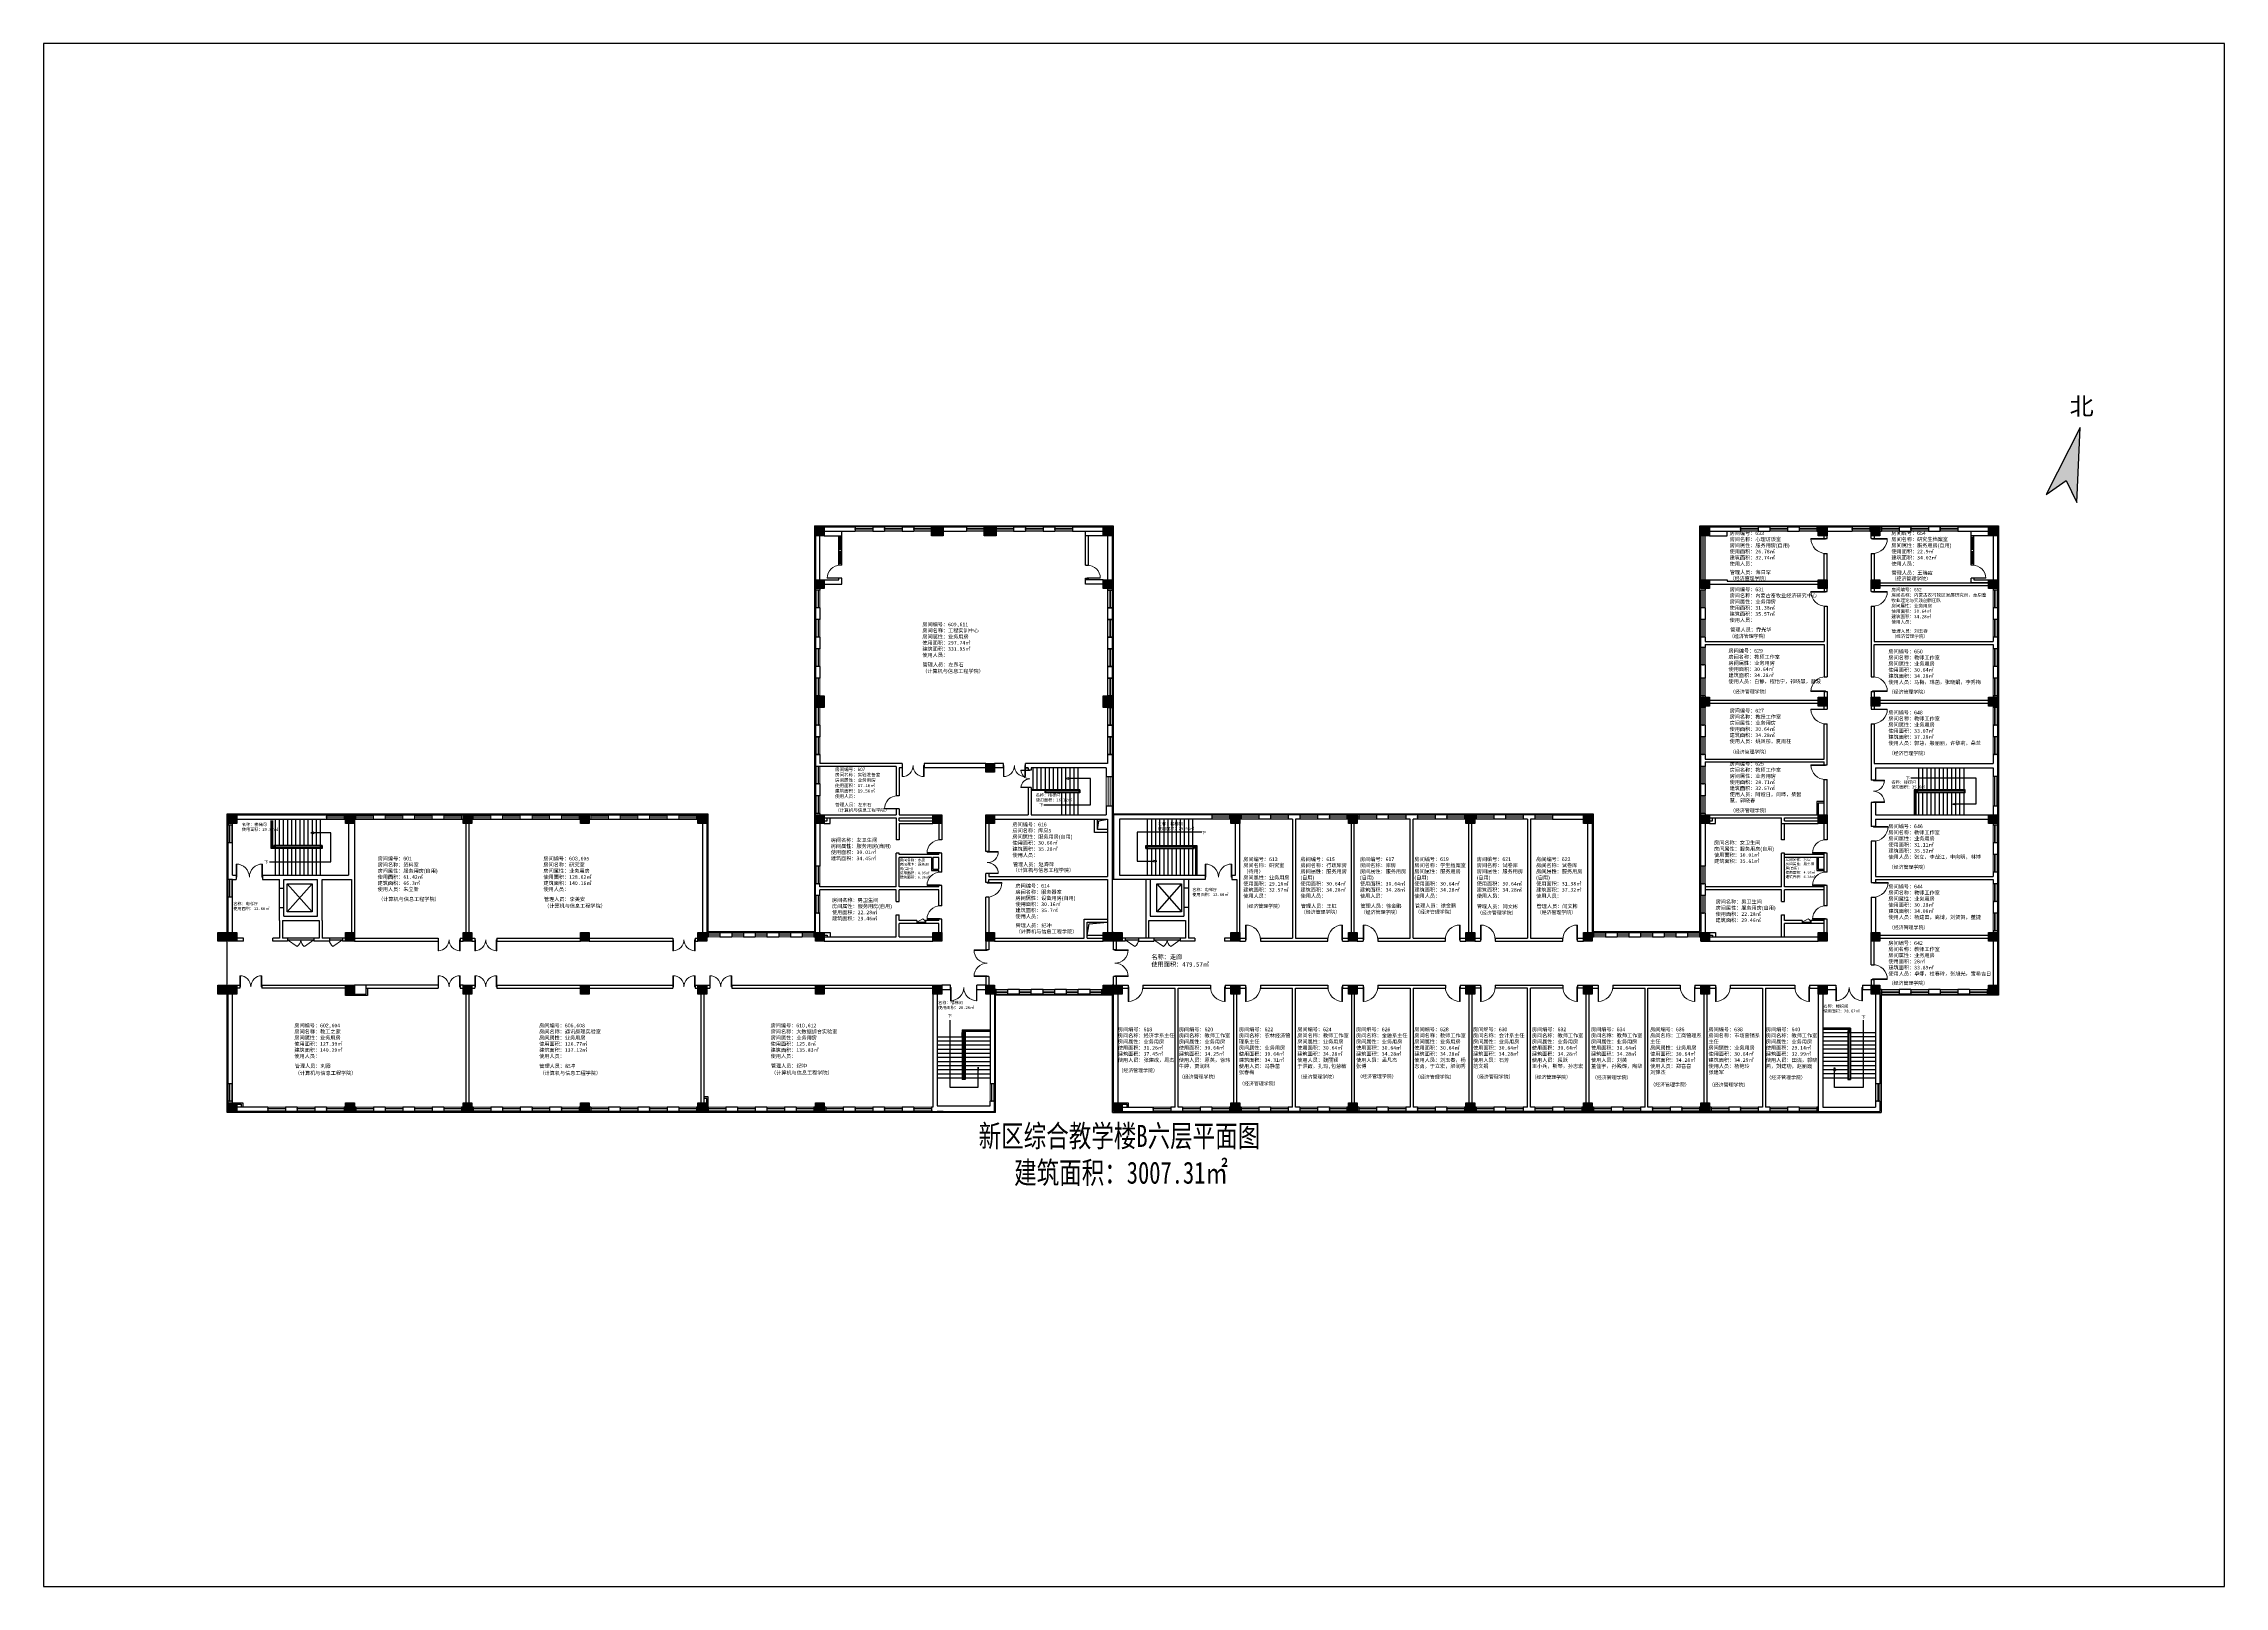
# Paper-space layout '布局1' of a CAD drawing. Header units: millimetres. Extents: x 561 to 1155, y 215 to 635.
# The model-space entities are those that its viewports show. They can reach past a viewport. Long polylines and large blocks are cut down to what shows.
import ezdxf

# ---------------------------------------------------------------- set-up
doc = ezdxf.new("R2010")
doc.units = ezdxf.units.MM
doc.header["$LTSCALE"] = 1000
doc.linetypes.add('CONTINOUS', pattern=[0])
for name, color, linetype in [('填充', 7, 'Continuous'), ('管理人员', 2, 'Continuous'), ('经济管理学院', 66, 'Continuous')]:
    doc.layers.add(name, color=color, linetype=linetype)
for name, color, linetype, lineweight in [('墙体', 30, 'Continuous', 30), ('墙线', 30, 'Continuous', 30), ('文字', 7, 'Continuous', 30), ('柱子', 150, 'Continuous', 30), ('窗户', 131, 'Continuous', 15), ('窗线', 131, 'Continuous', 15), ('门线', 154, 'CONTINOUS', 15)]:
    doc.layers.add(name, color=color, linetype=linetype, lineweight=lineweight)
doc.styles.add('_TCH_AXIS', font='', dxfattribs={"width": 0.75})
doc.styles.get("Standard").update_dxf_attribs({"font": 'arial.ttf'})
doc.styles.get('_TCH_AXIS').set_extended_font_data('FangSong_GB2312')

msp = doc.modelspace()

# ---------------------------------------------------------------- hatches: boundary and pattern name
h = msp.add_hatch(color=256)
h.dxf.hatch_style = 1
h.paths.add_polyline_path([(377489, 182457), (375185, 177892), (376546, 178849), (377265, 177348)])
at = {"layer": '填充'}
h = msp.add_hatch(color=7, dxfattribs=at)
h.dxf.hatch_style = 1
h.paths.add_polyline_path([(291967, 175686), (291367, 175686), (291367, 175086), (291967, 175086)])
h = msp.add_hatch(color=7, dxfattribs=at)
h.dxf.hatch_style = 1
h.paths.add_polyline_path([(300066, 175686), (299266, 175686), (299266, 175086), (300066, 175086)])
h = msp.add_hatch(color=7, dxfattribs=at)
h.dxf.hatch_style = 1
h.paths.add_polyline_path([(303666, 175686), (302866, 175686), (302866, 175086), (303666, 175086)])
h = msp.add_hatch(color=7, dxfattribs=at)
h.dxf.hatch_style = 1
h.paths.add_polyline_path([(311567, 175686), (310967, 175686), (310967, 175086), (311567, 175086)])
h = msp.add_hatch(color=7, dxfattribs=at)
h.dxf.hatch_style = 1
h.paths.add_polyline_path([(352267, 175686), (351667, 175686), (351667, 175086), (352267, 175086)])
h = msp.add_hatch(color=7, dxfattribs=at)
h.dxf.hatch_style = 1
h.paths.add_polyline_path([(360266, 175686), (359666, 175686), (359666, 175086), (360266, 175086)])
h = msp.add_hatch(color=7, dxfattribs=at)
h.dxf.hatch_style = 1
h.paths.add_polyline_path([(363867, 175686), (363267, 175686), (363267, 175086), (363867, 175086)])
h = msp.add_hatch(color=7, dxfattribs=at)
h.dxf.hatch_style = 1
h.paths.add_polyline_path([(371867, 175686), (371267, 175686), (371267, 175086), (371867, 175086)])
h = msp.add_hatch(color=7, dxfattribs=at)
h.dxf.hatch_style = 1
h.paths.add_polyline_path([(291967, 172086), (291367, 172086), (291367, 171486), (291967, 171486)])
h = msp.add_hatch(color=7, dxfattribs=at)
h.dxf.hatch_style = 1
h.paths.add_polyline_path([(311567, 172086), (310967, 172086), (310967, 171486), (311567, 171486)])
h = msp.add_hatch(color=7, dxfattribs=at)
h.dxf.hatch_style = 1
h.paths.add_polyline_path([(352267, 172086), (351667, 172086), (351667, 171486), (352267, 171486)])
h = msp.add_hatch(color=7, dxfattribs=at)
h.dxf.hatch_style = 1
h.paths.add_polyline_path([(360266, 172086), (359666, 172086), (359666, 171486), (360266, 171486)])
h = msp.add_hatch(color=7, dxfattribs=at)
h.dxf.hatch_style = 1
h.paths.add_polyline_path([(363867, 172086), (363267, 172086), (363267, 171486), (363867, 171486)])
h = msp.add_hatch(color=7, dxfattribs=at)
h.dxf.hatch_style = 1
h.paths.add_polyline_path([(371867, 172086), (371267, 172086), (371267, 171486), (371867, 171486)])
h = msp.add_hatch(color=7, dxfattribs=at)
h.dxf.hatch_style = 1
h.paths.add_polyline_path([(291967, 164186), (291367, 164186), (291367, 163386), (291967, 163386)])
h = msp.add_hatch(color=7, dxfattribs=at)
h.dxf.hatch_style = 1
h.paths.add_polyline_path([(311567, 164186), (310967, 164186), (310967, 163386), (311567, 163386)])
h = msp.add_hatch(color=7, dxfattribs=at)
h.dxf.hatch_style = 1
h.paths.add_polyline_path([(352267, 164086), (351667, 164086), (351667, 163486), (352267, 163486)])
h = msp.add_hatch(color=7, dxfattribs=at)
h.dxf.hatch_style = 1
h.paths.add_polyline_path([(360266, 164086), (359666, 164086), (359666, 163486), (360266, 163486)])
h = msp.add_hatch(color=7, dxfattribs=at)
h.dxf.hatch_style = 1
h.paths.add_polyline_path([(363867, 164086), (363267, 164086), (363267, 163486), (363867, 163486)])
h = msp.add_hatch(color=7, dxfattribs=at)
h.dxf.hatch_style = 1
h.paths.add_polyline_path([(371867, 164086), (371267, 164086), (371267, 163486), (371867, 163486)])
h = msp.add_hatch(color=7, dxfattribs=at)
h.dxf.hatch_style = 1
h.paths.add_polyline_path([(303567, 159586), (302967, 159586), (302967, 158986), (303567, 158986)])
h = msp.add_hatch(color=7, dxfattribs=at)
h.dxf.hatch_style = 1
h.paths.add_polyline_path([(251967, 156086), (251367, 156086), (251367, 155486), (251967, 155486)])
h = msp.add_hatch(color=7, dxfattribs=at)
h.dxf.hatch_style = 1
h.paths.add_polyline_path([(259967, 156086), (259367, 156086), (259367, 155486), (259967, 155486)])
h = msp.add_hatch(color=7, dxfattribs=at)
h.dxf.hatch_style = 1
h.paths.add_polyline_path([(267967, 156086), (267367, 156086), (267367, 155486), (267967, 155486)])
h = msp.add_hatch(color=7, dxfattribs=at)
h.dxf.hatch_style = 1
h.paths.add_polyline_path([(275967, 156086), (275367, 156086), (275367, 155486), (275967, 155486)])
h = msp.add_hatch(color=7, dxfattribs=at)
h.dxf.hatch_style = 1
h.paths.add_polyline_path([(283967, 156086), (283367, 156086), (283367, 155486), (283967, 155486)])
h = msp.add_hatch(color=7, dxfattribs=at)
h.dxf.hatch_style = 1
h.paths.add_polyline_path([(291967, 156086), (291367, 156086), (291367, 155486), (291967, 155486)])
h = msp.add_hatch(color=7, dxfattribs=at)
h.dxf.hatch_style = 1
h.paths.add_polyline_path([(299967, 156086), (299367, 156086), (299367, 155486), (299967, 155486)])
h = msp.add_hatch(color=7, dxfattribs=at)
h.dxf.hatch_style = 1
h.paths.add_polyline_path([(303567, 156086), (302967, 156086), (302967, 155486), (303567, 155486)])
h = msp.add_hatch(color=7, dxfattribs=at)
h.dxf.hatch_style = 1
h.paths.add_polyline_path([(320267, 156086), (319667, 156086), (319667, 155486), (320267, 155486)])
h = msp.add_hatch(color=7, dxfattribs=at)
h.dxf.hatch_style = 1
h.paths.add_polyline_path([(328267, 156086), (327667, 156086), (327667, 155486), (328267, 155486)])
h = msp.add_hatch(color=7, dxfattribs=at)
h.dxf.hatch_style = 1
h.paths.add_polyline_path([(336267, 156086), (335667, 156086), (335667, 155486), (336267, 155486)])
h = msp.add_hatch(color=7, dxfattribs=at)
h.dxf.hatch_style = 1
h.paths.add_polyline_path([(344267, 156086), (343667, 156086), (343667, 155486), (344267, 155486)])
h = msp.add_hatch(color=7, dxfattribs=at)
h.dxf.hatch_style = 1
h.paths.add_polyline_path([(352267, 156086), (351667, 156086), (351667, 155486), (352267, 155486)])
h = msp.add_hatch(color=7, dxfattribs=at)
h.dxf.hatch_style = 1
h.paths.add_polyline_path([(360267, 156086), (359667, 156086), (359667, 155486), (360267, 155486)])
h = msp.add_hatch(color=7, dxfattribs=at)
h.dxf.hatch_style = 1
h.paths.add_polyline_path([(371867, 156086), (371267, 156086), (371267, 155486), (371867, 155486)])
h = msp.add_hatch(color=7, dxfattribs=at)
h.dxf.hatch_style = 1
h.paths.add_polyline_path([(251267, 148086), (250667, 148086), (250667, 147486), (251267, 147486)])
h = msp.add_hatch(color=7, dxfattribs=at)
h.dxf.hatch_style = 1
h.paths.add_polyline_path([(251967, 148086), (251367, 148086), (251367, 147486), (251967, 147486)])
h = msp.add_hatch(color=7, dxfattribs=at)
h.dxf.hatch_style = 1
h.paths.add_polyline_path([(259967, 148086), (259367, 148086), (259367, 147486), (259967, 147486)])
h = msp.add_hatch(color=7, dxfattribs=at)
h.dxf.hatch_style = 1
h.paths.add_polyline_path([(267967, 148086), (267367, 148086), (267367, 147486), (267967, 147486)])
h = msp.add_hatch(color=7, dxfattribs=at)
h.dxf.hatch_style = 1
h.paths.add_polyline_path([(275967, 148086), (275367, 148086), (275367, 147486), (275967, 147486)])
h = msp.add_hatch(color=7, dxfattribs=at)
h.dxf.hatch_style = 1
h.paths.add_polyline_path([(283967, 148086), (283367, 148086), (283367, 147486), (283967, 147486)])
h = msp.add_hatch(color=7, dxfattribs=at)
h.dxf.hatch_style = 1
h.paths.add_polyline_path([(291967, 148086), (291367, 148086), (291367, 147486), (291967, 147486)])
h = msp.add_hatch(color=7, dxfattribs=at)
h.dxf.hatch_style = 1
h.paths.add_polyline_path([(299967, 148086), (299367, 148086), (299367, 147486), (299967, 147486)])
h = msp.add_hatch(color=7, dxfattribs=at)
h.dxf.hatch_style = 1
h.paths.add_polyline_path([(303567, 148086), (302967, 148086), (302967, 147486), (303567, 147486)])
h = msp.add_hatch(color=7, dxfattribs=at)
h.dxf.hatch_style = 1
h.paths.add_polyline_path([(311567, 148086), (310967, 148086), (310967, 147486), (311567, 147486)])
h = msp.add_hatch(color=7, dxfattribs=at)
h.dxf.hatch_style = 1
h.paths.add_polyline_path([(312267, 148086), (311667, 148086), (311667, 147486), (312267, 147486)])
h = msp.add_hatch(color=7, dxfattribs=at)
h.dxf.hatch_style = 1
h.paths.add_polyline_path([(320267, 148086), (319667, 148086), (319667, 147486), (320267, 147486)])
h = msp.add_hatch(color=7, dxfattribs=at)
h.dxf.hatch_style = 1
h.paths.add_polyline_path([(328267, 148086), (327667, 148086), (327667, 147486), (328267, 147486)])
h = msp.add_hatch(color=7, dxfattribs=at)
h.dxf.hatch_style = 1
h.paths.add_polyline_path([(336267, 148086), (335667, 148086), (335667, 147486), (336267, 147486)])
h = msp.add_hatch(color=7, dxfattribs=at)
h.dxf.hatch_style = 1
h.paths.add_polyline_path([(344267, 148086), (343667, 148086), (343667, 147486), (344267, 147486)])
h = msp.add_hatch(color=7, dxfattribs=at)
h.dxf.hatch_style = 1
h.paths.add_polyline_path([(352267, 148086), (351667, 148086), (351667, 147486), (352267, 147486)])
h = msp.add_hatch(color=7, dxfattribs=at)
h.dxf.hatch_style = 1
h.paths.add_polyline_path([(360267, 148086), (359667, 148086), (359667, 147486), (360267, 147486)])
h = msp.add_hatch(color=7, dxfattribs=at)
h.dxf.hatch_style = 1
h.paths.add_polyline_path([(363867, 148086), (363267, 148086), (363267, 147486), (363867, 147486)])
h = msp.add_hatch(color=7, dxfattribs=at)
h.dxf.hatch_style = 1
h.paths.add_polyline_path([(371867, 148086), (371267, 148086), (371267, 147486), (371867, 147486)])
h = msp.add_hatch(color=7, dxfattribs=at)
h.dxf.hatch_style = 1
h.paths.add_polyline_path([(251267, 144486), (250667, 144486), (250667, 143886), (251267, 143886)])
h = msp.add_hatch(color=7, dxfattribs=at)
h.dxf.hatch_style = 1
h.paths.add_polyline_path([(251967, 144486), (251367, 144486), (251367, 143886), (251967, 143886)])
h = msp.add_hatch(color=7, dxfattribs=at)
h.dxf.hatch_style = 1
h.paths.add_polyline_path([(259967, 144486), (259367, 144486), (259367, 143886), (259967, 143886)])
h = msp.add_hatch(color=7, dxfattribs=at)
h.dxf.hatch_style = 1
h.paths.add_polyline_path([(267967, 144486), (267367, 144486), (267367, 143886), (267967, 143886)])
h = msp.add_hatch(color=7, dxfattribs=at)
h.dxf.hatch_style = 1
h.paths.add_polyline_path([(275967, 144486), (275367, 144486), (275367, 143886), (275967, 143886)])
h = msp.add_hatch(color=7, dxfattribs=at)
h.dxf.hatch_style = 1
h.paths.add_polyline_path([(283967, 144486), (283367, 144486), (283367, 143886), (283967, 143886)])
h = msp.add_hatch(color=7, dxfattribs=at)
h.dxf.hatch_style = 1
h.paths.add_polyline_path([(291967, 144486), (291367, 144486), (291367, 143886), (291967, 143886)])
h = msp.add_hatch(color=7, dxfattribs=at)
h.dxf.hatch_style = 1
h.paths.add_polyline_path([(299967, 144486), (299367, 144486), (299367, 143886), (299967, 143886)])
h = msp.add_hatch(color=7, dxfattribs=at)
h.dxf.hatch_style = 1
h.paths.add_polyline_path([(303567, 144486), (302967, 144486), (302967, 143886), (303567, 143886)])
h = msp.add_hatch(color=7, dxfattribs=at)
h.dxf.hatch_style = 1
h.paths.add_polyline_path([(311567, 144486), (310967, 144486), (310967, 143886), (311567, 143886)])
h = msp.add_hatch(color=7, dxfattribs=at)
h.dxf.hatch_style = 1
h.paths.add_polyline_path([(312267, 144486), (311667, 144486), (311667, 143886), (312267, 143886)])
h = msp.add_hatch(color=7, dxfattribs=at)
h.dxf.hatch_style = 1
h.paths.add_polyline_path([(320267, 144486), (319667, 144486), (319667, 143886), (320267, 143886)])
h = msp.add_hatch(color=7, dxfattribs=at)
h.dxf.hatch_style = 1
h.paths.add_polyline_path([(328267, 144486), (327667, 144486), (327667, 143886), (328267, 143886)])
h = msp.add_hatch(color=7, dxfattribs=at)
h.dxf.hatch_style = 1
h.paths.add_polyline_path([(336267, 144486), (335667, 144486), (335667, 143886), (336267, 143886)])
h = msp.add_hatch(color=7, dxfattribs=at)
h.dxf.hatch_style = 1
h.paths.add_polyline_path([(344267, 144486), (343667, 144486), (343667, 143886), (344267, 143886)])
h = msp.add_hatch(color=7, dxfattribs=at)
h.dxf.hatch_style = 1
h.paths.add_polyline_path([(352267, 144486), (351667, 144486), (351667, 143886), (352267, 143886)])
h = msp.add_hatch(color=7, dxfattribs=at)
h.dxf.hatch_style = 1
h.paths.add_polyline_path([(360267, 144486), (359667, 144486), (359667, 143886), (360267, 143886)])
h = msp.add_hatch(color=7, dxfattribs=at)
h.dxf.hatch_style = 1
h.paths.add_polyline_path([(363867, 144486), (363267, 144486), (363267, 143886), (363867, 143886)])
h = msp.add_hatch(color=7, dxfattribs=at)
h.dxf.hatch_style = 1
h.paths.add_polyline_path([(371867, 144486), (371267, 144486), (371267, 143886), (371867, 143886)])
h = msp.add_hatch(color=7, dxfattribs=at)
h.dxf.hatch_style = 1
h.paths.add_polyline_path([(251967, 136486), (251367, 136486), (251367, 135886), (251967, 135886)])
h = msp.add_hatch(color=7, dxfattribs=at)
h.dxf.hatch_style = 1
h.paths.add_polyline_path([(259967, 136486), (259367, 136486), (259367, 135886), (259967, 135886)])
h = msp.add_hatch(color=7, dxfattribs=at)
h.dxf.hatch_style = 1
h.paths.add_polyline_path([(267967, 136486), (267367, 136486), (267367, 135886), (267967, 135886)])
h = msp.add_hatch(color=7, dxfattribs=at)
h.dxf.hatch_style = 1
h.paths.add_polyline_path([(275967, 136486), (275367, 136486), (275367, 135886), (275967, 135886)])
h = msp.add_hatch(color=7, dxfattribs=at)
h.dxf.hatch_style = 1
h.paths.add_polyline_path([(283967, 136486), (283367, 136486), (283367, 135886), (283967, 135886)])
h = msp.add_hatch(color=7, dxfattribs=at)
h.dxf.hatch_style = 1
h.paths.add_polyline_path([(291967, 136486), (291367, 136486), (291367, 135886), (291967, 135886)])
h = msp.add_hatch(color=7, dxfattribs=at)
h.dxf.hatch_style = 1
h.paths.add_polyline_path([(312267, 136486), (311667, 136486), (311667, 135886), (312267, 135886)])
h = msp.add_hatch(color=7, dxfattribs=at)
h.dxf.hatch_style = 1
h.paths.add_polyline_path([(320267, 136486), (319667, 136486), (319667, 135886), (320267, 135886)])
h = msp.add_hatch(color=7, dxfattribs=at)
h.dxf.hatch_style = 1
h.paths.add_polyline_path([(328267, 136486), (327667, 136486), (327667, 135886), (328267, 135886)])
h = msp.add_hatch(color=7, dxfattribs=at)
h.dxf.hatch_style = 1
h.paths.add_polyline_path([(336267, 136486), (335667, 136486), (335667, 135886), (336267, 135886)])
h = msp.add_hatch(color=7, dxfattribs=at)
h.dxf.hatch_style = 1
h.paths.add_polyline_path([(344267, 136486), (343667, 136486), (343667, 135886), (344267, 135886)])
h = msp.add_hatch(color=7, dxfattribs=at)
h.dxf.hatch_style = 1
h.paths.add_polyline_path([(352267, 136486), (351667, 136486), (351667, 135886), (352267, 135886)])

# ---------------------------------------------------------------- linework, layer by layer
for p, q in [((377489, 182457), (375185, 177892)), ((377265, 177348), (377489, 182457)), ((375185, 177892), (376546, 178849)), ((376546, 178849), (377265, 177348))]:
    msp.add_line(p, q)
at = {"layer": '墙体'}
for p, q in [((293167, 173086), (293167, 175386)), ((309767, 173086), (309767, 175386)), ((353467, 175086), (353467, 175386)), ((370067, 173086), (370067, 175386)), ((291967, 175086), (293167, 175086)), ((292967, 173086), (292967, 175086)), ((310967, 175086), (309767, 175086)), ((309967, 173086), (309967, 175086)), ((352267, 175086), (353467, 175086)), ((371267, 175086), (370067, 175086)), ((370267, 173086), (370267, 175086)), ((293167, 173086), (292967, 173086)), ((309767, 173086), (309967, 173086)), ((370267, 173086), (370067, 173086)), ((291967, 171786), (293167, 171786)), ((292967, 172086), (292967, 172186)), ((293167, 172186), (292967, 172186)), ((293167, 171786), (293167, 172186)), ((309767, 171786), (309767, 172186)), ((309767, 172186), (309967, 172186)), ((310967, 172086), (309767, 172086)), ((310967, 171786), (309767, 171786)), ((309967, 172086), (309967, 172186)), ((352267, 172086), (353467, 172086)), ((352267, 171786), (359666, 171786)), ((353467, 171986), (359666, 171986)), ((360067, 171486), (360067, 171286)), ((370067, 171886), (370067, 172186)), ((370267, 172186), (370067, 172186)), ((371267, 171886), (370067, 171886)), ((370267, 172186), (370267, 172086)), ((370267, 172086), (371267, 172086)), ((360067, 170286), (360067, 167886)), ((351967, 167886), (360067, 167886)), ((351967, 167686), (360067, 167686)), ((360067, 167686), (360067, 165486)), ((352267, 163886), (359666, 163886)), ((352267, 163686), (359666, 163686)), ((360067, 164486), (360067, 164086)), ((360067, 163286), (360266, 163286)), ((360067, 162286), (360266, 162286)), ((363267, 163286), (363467, 163286)), ((363267, 162286), (363467, 162286)), ((306187, 157786), (306187, 159286)), ((306467, 157786), (306467, 159286)), ((306467, 157786), (306467, 159286)), ((306747, 157786), (306747, 159286)), ((307027, 157786), (307027, 159286)), ((307307, 157786), (307307, 159286)), ((307307, 157786), (307307, 159286)), ((307587, 157786), (307587, 159286)), ((307867, 157786), (307867, 159286)), ((308147, 157786), (308147, 159286)), ((308147, 157786), (308147, 159286)), ((308427, 157786), (308427, 159286)), ((308707, 157786), (308707, 159286)), ((308987, 157786), (308987, 159286)), ((309267, 157736), (309267, 159286)), ((351967, 159886), (360067, 159886)), ((351967, 159686), (360067, 159686)), ((360067, 159486), (360267, 159486)), ((366488, 159286), (366488, 157786)), ((366768, 159286), (366768, 157786)), ((366768, 159286), (366768, 157786)), ((367048, 159286), (367048, 157786)), ((367328, 159286), (367328, 157786)), ((367608, 159286), (367608, 157786)), ((367608, 159286), (367608, 157786)), ((367888, 159286), (367888, 157786)), ((368168, 159286), (368168, 157786)), ((368448, 159286), (368448, 157786)), ((368448, 159286), (368448, 157786)), ((368728, 159286), (368728, 157786)), ((369008, 159286), (369008, 157786)), ((369288, 159286), (369288, 157786)), ((369568, 159286), (369568, 157736)), ((309367, 157786), (306067, 157786)), ((309317, 157736), (306067, 157736)), ((309367, 157586), (307009, 157586)), ((309317, 157636), (307059, 157636)), ((308147, 156086), (308147, 157586)), ((308147, 156086), (308147, 157586)), ((308633, 158614), (308425, 158564)), ((308425, 158564), (308633, 158514)), ((308427, 156086), (308427, 157586)), ((308633, 158614), (308633, 158514)), ((310090, 158564), (308633, 158564)), ((308633, 158564), (308633, 158514)), ((308707, 156086), (308707, 157586)), ((308987, 156086), (308987, 157586)), ((309267, 156086), (309267, 157636)), ((309317, 157736), (309317, 157636)), ((309367, 157786), (309367, 157586)), ((310090, 156761), (310090, 158564)), ((360067, 158486), (360266, 158486)), ((365970, 158612), (370391, 158612)), ((369668, 157786), (366197, 157786)), ((369618, 157736), (366247, 157736)), ((369668, 157586), (366377, 157586)), ((369618, 157636), (366427, 157636)), ((366488, 157586), (366488, 156086)), ((366768, 157636), (366768, 156086)), ((366768, 157586), (366768, 156086)), ((367048, 157586), (367048, 156086)), ((367328, 157586), (367328, 156086)), ((367608, 157586), (367608, 156086)), ((367608, 157586), (367608, 156086)), ((367888, 157586), (367888, 156086)), ((368168, 157586), (368168, 156086)), ((368448, 157586), (368448, 156086)), ((368448, 157586), (368448, 156086)), ((368728, 157586), (368728, 156086)), ((369008, 157586), (369008, 156086)), ((369288, 157586), (369288, 156086)), ((369568, 157636), (369568, 156086)), ((369618, 157636), (369618, 157736)), ((369668, 157586), (369668, 157786)), ((370391, 158612), (370391, 156808)), ((306929, 156761), (310090, 156761)), ((368726, 156808), (368934, 156858)), ((368934, 156758), (368726, 156808)), ((368934, 156808), (368934, 156858)), ((368934, 156758), (368934, 156858)), ((370391, 156808), (368934, 156808)), ((254587, 153999), (254587, 155786)), ((254867, 153999), (254867, 155786)), ((255147, 153999), (255147, 155786)), ((255147, 153999), (255147, 155786)), ((255427, 153999), (255427, 155786)), ((255707, 153999), (255707, 155786)), ((255987, 153999), (255987, 155786)), ((256267, 154684), (256267, 155786)), ((256267, 153999), (256267, 155786)), ((256547, 153999), (256547, 155786)), ((256827, 153999), (256827, 155786)), ((257219, 154916), (257011, 154866)), ((257011, 154866), (257219, 154816)), ((257107, 153999), (257107, 155786)), ((257219, 154916), (257219, 154816)), ((258361, 154866), (257219, 154866)), ((257219, 154866), (257219, 154816)), ((257387, 153999), (257387, 155786)), ((257667, 152011), (257667, 155786)), ((258361, 152884), (258361, 154866)), ((302967, 153586), (302967, 155486)), ((317684, 154913), (313272, 154913)), ((313272, 154913), (313272, 152931)), ((313967, 155786), (313967, 152011)), ((314247, 155786), (314247, 153999)), ((314527, 155786), (314527, 153999)), ((314807, 155786), (314807, 153999)), ((315087, 155786), (315087, 153999)), ((315367, 155786), (315367, 153999)), ((315367, 155786), (315367, 153999)), ((315647, 155786), (315647, 153999)), ((315927, 155786), (315927, 153999)), ((316207, 155786), (316207, 153999)), ((316487, 155786), (316487, 153999)), ((316487, 155786), (316487, 153999)), ((316767, 155786), (316767, 153999)), ((317047, 155786), (317047, 153999)), ((257667, 153799), (254308, 153799)), ((256267, 153799), (254308, 153799)), ((257717, 153849), (254358, 153849)), ((257767, 153999), (254488, 153999)), ((257717, 153949), (254538, 153949)), ((254587, 152011), (254587, 153799)), ((254867, 152011), (254867, 153799)), ((255147, 152011), (255147, 153799)), ((255147, 152011), (255147, 153799)), ((255427, 152011), (255427, 153799)), ((255707, 152011), (255707, 153799)), ((255987, 152011), (255987, 153799)), ((256267, 153999), (256267, 154344)), ((256267, 152011), (256267, 153799)), ((256267, 152011), (256267, 153799)), ((256547, 152011), (256547, 153799)), ((257767, 153799), (256547, 153799)), ((256827, 152011), (256827, 153799)), ((257107, 152011), (257107, 153799)), ((257387, 152011), (257387, 153799)), ((257717, 153949), (257717, 153849)), ((257767, 153999), (257767, 153799)), ((313867, 153999), (315087, 153999)), ((313867, 153799), (313867, 153999)), ((313867, 153799), (317161, 153799)), ((313917, 153949), (317291, 153949)), ((313917, 153849), (313917, 153949)), ((313917, 153849), (317111, 153849)), ((313967, 153999), (317341, 153999)), ((314247, 153799), (314247, 152011)), ((314415, 152931), (314415, 152981)), ((314415, 152881), (314415, 152981)), ((314623, 152931), (314415, 152981)), ((314527, 153799), (314527, 152011)), ((314807, 153799), (314807, 152011)), ((315087, 153799), (315087, 152011)), ((315367, 153999), (317341, 153999)), ((315367, 153799), (315367, 153453)), ((315367, 153799), (315367, 152011)), ((315367, 153113), (315367, 152011)), ((315647, 153799), (315647, 152011)), ((315927, 153799), (315927, 152011)), ((316207, 153799), (316207, 152011)), ((316487, 153799), (316487, 152011)), ((316487, 153799), (316487, 152011)), ((316767, 153799), (316767, 152011)), ((317047, 153799), (317047, 152011)), ((254185, 152884), (258361, 152884)), ((302967, 151486), (302967, 152086)), ((313272, 152931), (314415, 152931)), ((314415, 152881), (314623, 152931)), ((302967, 148086), (302967, 150486)), ((252167, 144486), (252167, 144286)), ((253667, 144486), (253667, 144286)), ((275967, 144486), (281667, 144486)), ((283167, 144486), (283367, 144486)), ((312667, 144486), (312667, 144286)), ((313667, 144486), (313667, 144286)), ((318267, 144486), (318267, 144286)), ((319267, 144486), (319267, 144286)), ((320667, 144486), (320667, 144286)), ((321667, 144486), (321667, 144286)), ((326267, 144486), (326267, 144286)), ((327267, 144486), (327267, 144286)), ((328667, 144486), (328667, 144286)), ((329667, 144486), (329667, 144286)), ((334267, 144486), (334267, 144286)), ((335267, 144486), (335267, 144286)), ((336667, 144486), (336667, 144286)), ((337667, 144486), (337667, 144286)), ((342267, 144486), (342267, 144286)), ((343267, 144486), (343267, 144286)), ((344667, 144486), (344667, 144286)), ((345667, 144486), (345667, 144286)), ((350267, 144486), (350267, 144286)), ((351267, 144486), (351267, 144286)), ((352667, 144486), (352667, 144286)), ((353667, 144486), (353667, 144286)), ((355867, 144286), (355867, 136186)), ((356067, 144286), (356067, 136186)), ((358067, 144486), (358067, 144286)), ((359067, 144486), (359067, 144286)), ((351867, 143886), (351867, 136486)), ((352067, 143886), (352067, 136486)), ((300519, 142114), (300519, 137541)), ((301367, 141462), (301367, 138082)), ((301417, 141412), (301417, 138132)), ((301517, 138132), (301517, 141232)), ((301567, 141282), (301567, 138082)), ((361667, 141250), (359967, 141250)), ((361667, 141388), (361667, 138070)), ((361717, 138120), (361717, 141338)), ((361817, 141518), (361817, 138120)), ((361867, 141568), (361867, 138070)), ((363567, 141250), (361867, 141250)), ((362714, 142102), (362714, 137529)), ((299667, 140982), (301367, 140982)), ((299667, 140702), (301367, 140702)), ((299667, 140422), (301367, 140422)), ((299667, 140142), (301367, 140142)), ((299667, 140142), (301367, 140142)), ((299667, 139862), (301367, 139862)), ((301567, 140982), (303267, 140982)), ((301567, 140702), (303267, 140702)), ((301567, 140422), (303267, 140422)), ((301567, 140142), (303267, 140142)), ((301567, 140142), (303267, 140142)), ((301567, 139862), (303267, 139862)), ((361667, 140970), (359967, 140970)), ((361667, 140690), (359967, 140690)), ((361667, 140410), (359967, 140410)), ((361667, 140130), (359967, 140130)), ((361667, 140130), (359967, 140130)), ((361667, 139850), (359967, 139850)), ((363567, 140970), (361867, 140970)), ((363567, 140690), (361867, 140690)), ((363567, 140410), (361867, 140410)), ((363567, 140130), (361867, 140130)), ((363567, 140130), (361867, 140130)), ((363567, 139850), (361867, 139850)), ((299667, 139582), (301367, 139582)), ((299667, 139302), (301367, 139302)), ((299667, 139302), (301367, 139302)), ((299667, 139022), (301367, 139022)), ((299667, 138742), (301367, 138742)), ((299667, 138462), (301367, 138462)), ((299667, 138182), (301367, 138182)), ((301517, 138132), (301417, 138132)), ((301567, 139582), (303267, 139582)), ((301567, 139302), (303267, 139302)), ((301567, 139302), (303267, 139302)), ((301567, 139022), (303267, 139022)), ((301567, 138742), (303267, 138742)), ((301567, 138462), (303267, 138462)), ((301567, 138182), (303267, 138182)), ((302455, 138903), (302405, 138695)), ((302505, 138695), (302405, 138695)), ((302505, 138695), (302455, 138903)), ((302455, 137541), (302455, 138695)), ((361667, 139570), (359967, 139570)), ((361667, 139290), (359967, 139290)), ((361667, 139290), (359967, 139290)), ((361667, 139010), (359967, 139010)), ((361667, 138730), (359967, 138730)), ((361667, 138450), (359967, 138450)), ((361667, 138170), (359967, 138170)), ((360729, 138683), (360779, 138891)), ((360729, 138683), (360829, 138683)), ((360779, 138891), (360829, 138683)), ((360779, 137529), (360779, 138683)), ((363567, 139570), (361867, 139570)), ((363567, 139290), (361867, 139290)), ((363567, 139290), (361867, 139290)), ((363567, 139010), (361867, 139010)), ((363567, 138730), (361867, 138730)), ((363567, 138450), (361867, 138450)), ((363567, 138170), (361867, 138170)), ((300519, 137541), (302455, 137541)), ((301567, 138082), (301367, 138082)), ((362714, 137529), (360779, 137529)), ((361667, 138070), (361867, 138070)), ((361717, 138120), (361817, 138120))]:
    msp.add_line(p, q, dxfattribs=at)
at = {"layer": '墙线'}
for p, q in [((291297, 175756), (311637, 175756)), ((291297, 175756), (291297, 148156)), ((291367, 175686), (294066, 175686)), ((291367, 175686), (291367, 171386)), ((291967, 175386), (294066, 175386)), ((294066, 175686), (294066, 175386)), ((295266, 175686), (296066, 175686)), ((295266, 175686), (295266, 175386)), ((295266, 175386), (296066, 175386)), ((296066, 175686), (296066, 175386)), ((297266, 175686), (298066, 175686)), ((297266, 175686), (297266, 175386)), ((297266, 175386), (298066, 175386)), ((298066, 175686), (298066, 175386)), ((299266, 175686), (301667, 175686)), ((299266, 175686), (299266, 175386)), ((300066, 175386), (301667, 175386)), ((301667, 175686), (301667, 175386)), ((302866, 175686), (303666, 175686)), ((302867, 175686), (302867, 175386)), ((303666, 175686), (303666, 175386)), ((304866, 175686), (304866, 175386)), ((304867, 175686), (305667, 175686)), ((304867, 175386), (305667, 175386)), ((305667, 175686), (305667, 175386)), ((306867, 175686), (307667, 175686)), ((306867, 175686), (306867, 175386)), ((306867, 175386), (307667, 175386)), ((307667, 175686), (307667, 175386)), ((308867, 175686), (311567, 175686)), ((308867, 175686), (308867, 175386)), ((308867, 175386), (310967, 175386)), ((311637, 175756), (311637, 156156)), ((351597, 175756), (371937, 175756)), ((351597, 148156), (351597, 175756)), ((352267, 175686), (354366, 175686)), ((352267, 175386), (354366, 175386)), ((354366, 175686), (354366, 175386)), ((355566, 175686), (356366, 175686)), ((355566, 175686), (355566, 175386)), ((355566, 175386), (356366, 175386)), ((356366, 175686), (356366, 175386)), ((357566, 175686), (358366, 175686)), ((357566, 175686), (357566, 175386)), ((357566, 175386), (358366, 175386)), ((358366, 175686), (358366, 175386)), ((359566, 175686), (359666, 175686)), ((359566, 175686), (359566, 175386)), ((359566, 175386), (359666, 175386)), ((360266, 175686), (361967, 175686)), ((360266, 175386), (361967, 175386)), ((361967, 175686), (361967, 175386)), ((363167, 175686), (363267, 175686)), ((363167, 175686), (363167, 175386)), ((363167, 175386), (363267, 175386)), ((363867, 175686), (363967, 175686)), ((363867, 175386), (363967, 175386)), ((363967, 175686), (363967, 175386)), ((365167, 175686), (365967, 175686)), ((365167, 175686), (365167, 175386)), ((365167, 175386), (365967, 175386)), ((365967, 175686), (365967, 175386)), ((367167, 175686), (367167, 175386)), ((367967, 175686), (367167, 175686)), ((367167, 175386), (367967, 175386)), ((367967, 175386), (367967, 175686)), ((367967, 175686), (367967, 175386)), ((369167, 175686), (371267, 175686)), ((369167, 175686), (369167, 175386)), ((369167, 175386), (371267, 175386)), ((371937, 175756), (371937, 143816)), ((291667, 172086), (291667, 175086)), ((311267, 175086), (311267, 172086)), ((311567, 175086), (311567, 172086)), ((360067, 174886), (360067, 175086)), ((360067, 174886), (360266, 174886)), ((360067, 172086), (360067, 173886)), ((360067, 173886), (360266, 173886)), ((360266, 174886), (360266, 175086)), ((360266, 172086), (360266, 173886)), ((363267, 174886), (363267, 175086)), ((363267, 174886), (363467, 174886)), ((363267, 173886), (363267, 172086)), ((363267, 173886), (363467, 173886)), ((363467, 175086), (363467, 174886)), ((363467, 173886), (363467, 172086)), ((371567, 175086), (371567, 172086)), ((371867, 175086), (371867, 172086)), ((363467, 173386), (363467, 172086)), ((291667, 171386), (291367, 171386)), ((291667, 171386), (291367, 171386)), ((291667, 171386), (291367, 171386)), ((291667, 171486), (291667, 171386)), ((291967, 172086), (292967, 172086)), ((311267, 171486), (311267, 171386)), ((311267, 171386), (311567, 171386)), ((311567, 171386), (311267, 171386)), ((311567, 171386), (311267, 171386)), ((311567, 171386), (311267, 171386)), ((311567, 172086), (311567, 171386)), ((351967, 171386), (351667, 171386)), ((351967, 171386), (351667, 171386)), ((351967, 171386), (351667, 171386)), ((351967, 171486), (351967, 171386)), ((353467, 172086), (353467, 171986)), ((360067, 171286), (360266, 171286)), ((360266, 171286), (360266, 171486)), ((363267, 171286), (363267, 171486)), ((363267, 171286), (363467, 171286)), ((363467, 171486), (363467, 171286)), ((363867, 171886), (371267, 171886)), ((363867, 171686), (371267, 171686)), ((371567, 171486), (371567, 171386)), ((371867, 171386), (371567, 171386)), ((371867, 171386), (371567, 171386)), ((371867, 171486), (371867, 171386)), ((291667, 170186), (291367, 170186)), ((291367, 170186), (291367, 169386)), ((291667, 170186), (291367, 170186)), ((291667, 169386), (291367, 169386)), ((291667, 169386), (291367, 169386)), ((291667, 169386), (291367, 169386)), ((291667, 170186), (291667, 169386)), ((311267, 170186), (311267, 169386)), ((311267, 170186), (311567, 170186)), ((311567, 170186), (311267, 170186)), ((311567, 170186), (311267, 170186)), ((311267, 169386), (311567, 169386)), ((311567, 169386), (311267, 169386)), ((311567, 169386), (311267, 169386)), ((311567, 169386), (311267, 169386)), ((311567, 170186), (311567, 169386)), ((351967, 170186), (351667, 170186)), ((351667, 169386), (351667, 170186)), ((351967, 170186), (351667, 170186)), ((351967, 169386), (351667, 169386)), ((351967, 169386), (351667, 169386)), ((351967, 169386), (351667, 169386)), ((351967, 170186), (351967, 169386)), ((360067, 170286), (360266, 170286)), ((360266, 170286), (360266, 165486)), ((363267, 170286), (363267, 165486)), ((363267, 170286), (363467, 170286)), ((363467, 170286), (363467, 167886)), ((371567, 170186), (371567, 169386)), ((371867, 170186), (371567, 170186)), ((371867, 169386), (371567, 169386)), ((371867, 169386), (371567, 169386)), ((371867, 170186), (371867, 169386)), ((291667, 168186), (291367, 168186)), ((291367, 168186), (291367, 167386)), ((291667, 168186), (291367, 168186)), ((291667, 168186), (291667, 167386)), ((311267, 168186), (311267, 167386)), ((311267, 168186), (311567, 168186)), ((311567, 168186), (311267, 168186)), ((311567, 168186), (311267, 168186)), ((311567, 168186), (311567, 167386)), ((351967, 168186), (351667, 168186)), ((351667, 167486), (351667, 168186)), ((351967, 168186), (351667, 168186)), ((351967, 168186), (351967, 167886)), ((363467, 167886), (371567, 167886)), ((371567, 168186), (371567, 167886)), ((371867, 168186), (371567, 168186)), ((371867, 168186), (371867, 167386)), ((291667, 167386), (291367, 167386)), ((291667, 167386), (291367, 167386)), ((291667, 167386), (291367, 167386)), ((311267, 167386), (311567, 167386)), ((311567, 167386), (311267, 167386)), ((311567, 167386), (311267, 167386)), ((311567, 167386), (311267, 167386)), ((351967, 167486), (351667, 167486)), ((351967, 167486), (351667, 167486)), ((351967, 167486), (351667, 167486)), ((351967, 167686), (351967, 167486)), ((363467, 167686), (371567, 167686)), ((363467, 165486), (363467, 167686)), ((371567, 167686), (371567, 167386)), ((371867, 167386), (371567, 167386)), ((371867, 167386), (371567, 167386)), ((291667, 166186), (291367, 166186)), ((291367, 166186), (291367, 165386)), ((291667, 166186), (291367, 166186)), ((291667, 165386), (291367, 165386)), ((291667, 165386), (291367, 165386)), ((291667, 165386), (291367, 165386)), ((291667, 166186), (291667, 165386)), ((311267, 166186), (311267, 165386)), ((311267, 166186), (311567, 166186)), ((311567, 166186), (311267, 166186)), ((311567, 166186), (311267, 166186)), ((311267, 165386), (311567, 165386)), ((311567, 165386), (311267, 165386)), ((311567, 165386), (311267, 165386)), ((311567, 165386), (311267, 165386)), ((311567, 166186), (311567, 165386)), ((351967, 166286), (351667, 166286)), ((351667, 165386), (351667, 166286)), ((351967, 166286), (351667, 166286)), ((351967, 165386), (351667, 165386)), ((351967, 165386), (351667, 165386)), ((351967, 165386), (351667, 165386)), ((351967, 166286), (351967, 165386)), ((360067, 165486), (360266, 165486)), ((363267, 165486), (363467, 165486)), ((371567, 166186), (371567, 165386)), ((371867, 166186), (371567, 166186)), ((371867, 165386), (371567, 165386)), ((371867, 165386), (371567, 165386)), ((371867, 166186), (371867, 165386)), ((291667, 164186), (291367, 164186)), ((291367, 164186), (291367, 163386)), ((291667, 164186), (291367, 164186)), ((291667, 163386), (291367, 163386)), ((291667, 163386), (291367, 163386)), ((311267, 164186), (311567, 164186)), ((311567, 164186), (311267, 164186)), ((311567, 164186), (311267, 164186)), ((311267, 163386), (311567, 163386)), ((311567, 163386), (311267, 163386)), ((311567, 163386), (311267, 163386)), ((311567, 163386), (311267, 163386)), ((311567, 164186), (311567, 163386)), ((351667, 164086), (351667, 164186)), ((351967, 164186), (351667, 164186)), ((351967, 164186), (351667, 164186)), ((351667, 163386), (351667, 163486)), ((351967, 163386), (351667, 163386)), ((351967, 163386), (351667, 163386)), ((351967, 163386), (351667, 163386)), ((351967, 163386), (351667, 163386)), ((351967, 164186), (351967, 164086)), ((351967, 163486), (351967, 163386)), ((360067, 164486), (360266, 164486)), ((360067, 163286), (360067, 163486)), ((360266, 164486), (360266, 164086)), ((360266, 163486), (360266, 163286)), ((363267, 164486), (363467, 164486)), ((363267, 164486), (363267, 164086)), ((363267, 163486), (363267, 163286)), ((363467, 164486), (363467, 164086)), ((363467, 163486), (363467, 163286)), ((363867, 163886), (371267, 163886)), ((363867, 163686), (371267, 163686)), ((371567, 164186), (371567, 164086)), ((371867, 164186), (371567, 164186)), ((371567, 163486), (371567, 163386)), ((371867, 163386), (371567, 163386)), ((371867, 163386), (371567, 163386)), ((371867, 164186), (371867, 164086)), ((371867, 163486), (371867, 163386)), ((291667, 162186), (291367, 162186)), ((291367, 162186), (291367, 161386)), ((291667, 162186), (291667, 161386)), ((311267, 162186), (311267, 161386)), ((311267, 162186), (311567, 162186)), ((311567, 162186), (311267, 162186)), ((311567, 162186), (311267, 162186)), ((311567, 162186), (311567, 161386)), ((351967, 162186), (351667, 162186)), ((351667, 161386), (351667, 162186)), ((351967, 162186), (351667, 162186)), ((351967, 162186), (351967, 161386)), ((360067, 159886), (360067, 162286)), ((360267, 159486), (360266, 162286)), ((363267, 162286), (363267, 158436)), ((363467, 162286), (363467, 159586)), ((371567, 162186), (371567, 161386)), ((371867, 162186), (371567, 162186)), ((371867, 162186), (371867, 161386)), ((291367, 161386), (291667, 161386)), ((291667, 161386), (291367, 161386)), ((291667, 161386), (291367, 161386)), ((291667, 161386), (291367, 161386)), ((311267, 161386), (311567, 161386)), ((311567, 161386), (311267, 161386)), ((311567, 161386), (311267, 161386)), ((311567, 161386), (311267, 161386)), ((351967, 161386), (351667, 161386)), ((351967, 161386), (351667, 161386)), ((351967, 161386), (351667, 161386)), ((371867, 161386), (371567, 161386)), ((371867, 161386), (371567, 161386)), ((291367, 160186), (291367, 159386)), ((291367, 160186), (291667, 160186)), ((291667, 160186), (291367, 160186)), ((291667, 160186), (291367, 160186)), ((291667, 159386), (291367, 159386)), ((291667, 159386), (291367, 159386)), ((291667, 160186), (291667, 159586)), ((297267, 159586), (291667, 159586)), ((296867, 159386), (291667, 159386)), ((296867, 159386), (296867, 157386)), ((297267, 159286), (297067, 159286)), ((297067, 159286), (297067, 157386)), ((297267, 159586), (297267, 159286)), ((302967, 159586), (298767, 159586)), ((298767, 159586), (298767, 159286)), ((302967, 159286), (298767, 159286)), ((304167, 159586), (303567, 159586)), ((304167, 159286), (303567, 159286)), ((304167, 159286), (304167, 159586)), ((311267, 159586), (305667, 159586)), ((305667, 159286), (305667, 159586)), ((305667, 159286), (305867, 159286)), ((305867, 159286), (305667, 159286)), ((305867, 159286), (305867, 159136)), ((306067, 159136), (305867, 159136)), ((311167, 159286), (306067, 159286)), ((306067, 159286), (306067, 159136)), ((311167, 159286), (311167, 158686)), ((311267, 160186), (311267, 159586)), ((311267, 160186), (311567, 160186)), ((311567, 160186), (311267, 160186)), ((311567, 160186), (311267, 160186)), ((311567, 160186), (311567, 158686)), ((351967, 160186), (351667, 160186)), ((351667, 159386), (351667, 160186)), ((351967, 160186), (351667, 160186)), ((351967, 159386), (351667, 159386)), ((351967, 159386), (351667, 159386)), ((351967, 159386), (351667, 159386)), ((351967, 160186), (351967, 159886)), ((351967, 159686), (351967, 159386)), ((360067, 159486), (360067, 159686)), ((363467, 159586), (371567, 159586)), ((363567, 159286), (363567, 158436)), ((363567, 159286), (371567, 159286)), ((371567, 160186), (371567, 159586)), ((371867, 160186), (371567, 160186)), ((371567, 159286), (371567, 158686)), ((371867, 160186), (371867, 158686)), ((291667, 158186), (291367, 158186)), ((291367, 158186), (291367, 157386)), ((291667, 158186), (291367, 158186)), ((291667, 158186), (291667, 157386)), ((306067, 157936), (305867, 157936)), ((305867, 157936), (305867, 156086)), ((306067, 157936), (306067, 157786)), ((306067, 157736), (306067, 156086)), ((307009, 157586), (307009, 157786)), ((307059, 157636), (307059, 157786)), ((311167, 158686), (311567, 158686)), ((351967, 158186), (351667, 158186)), ((351667, 157386), (351667, 158186)), ((351967, 158186), (351667, 158186)), ((351967, 158186), (351967, 157386)), ((360067, 156086), (360067, 158486)), ((360267, 156086), (360266, 158486)), ((363567, 158436), (363267, 158436)), ((366197, 157786), (366197, 156086)), ((366247, 157736), (366247, 156086)), ((366297, 157736), (366297, 156086)), ((366377, 157736), (366377, 157586)), ((366427, 157736), (366427, 157636)), ((371867, 158686), (371567, 158686)), ((251297, 135816), (251297, 156156)), ((251297, 156156), (284037, 156156)), ((251967, 156086), (259367, 156086)), ((258067, 156086), (258067, 155786)), ((259267, 156086), (259267, 155786)), ((259967, 156086), (267367, 156086)), ((267967, 156086), (275367, 156086)), ((275967, 156086), (283367, 156086)), ((284037, 156156), (284037, 148156)), ((291667, 157386), (291367, 157386)), ((291667, 157386), (291367, 157386)), ((291667, 156186), (291367, 156186)), ((291667, 156186), (291367, 156186)), ((291367, 156086), (291367, 156186)), ((291667, 156186), (291667, 156086)), ((291967, 156086), (296867, 156086)), ((297067, 157386), (296867, 157386)), ((297067, 156486), (296867, 156486)), ((296867, 156486), (296867, 156086)), ((297067, 156486), (297067, 156086)), ((297067, 156086), (299367, 156086)), ((303567, 156086), (305867, 156086)), ((306067, 156086), (311167, 156086)), ((311567, 156686), (311167, 156686)), ((311167, 156686), (311167, 156086)), ((311567, 156686), (311167, 156686)), ((311567, 156686), (311567, 148086)), ((311637, 156156), (344337, 156156)), ((311667, 156086), (311667, 156156)), ((318367, 156086), (311667, 156086)), ((311667, 156086), (311667, 151686)), ((318367, 156086), (318367, 155786)), ((319667, 156086), (319567, 156086)), ((319567, 156086), (319567, 155786)), ((320267, 156086), (320367, 156086)), ((320367, 156086), (320367, 155786)), ((322367, 156086), (321567, 156086)), ((321567, 156086), (321567, 155786)), ((322367, 156086), (322367, 155786)), ((324367, 156086), (323567, 156086)), ((323567, 156086), (323567, 155786)), ((324367, 156086), (324367, 155786)), ((326367, 156086), (325567, 156086)), ((325567, 156086), (325567, 155786)), ((326367, 156086), (326367, 155786)), ((327566, 156086), (327667, 156086)), ((327567, 156086), (327567, 155786)), ((328367, 156086), (328267, 156086)), ((328367, 156086), (328367, 155786)), ((330367, 156086), (329567, 156086)), ((329567, 156086), (329567, 155786)), ((330367, 156086), (330367, 155786)), ((332367, 156086), (331567, 156086)), ((331567, 156086), (331567, 155786)), ((332367, 156086), (332367, 155786)), ((334367, 156086), (333567, 156086)), ((333567, 156086), (333567, 155786)), ((334367, 156086), (334367, 155786)), ((335567, 156086), (335667, 156086)), ((335567, 156086), (335567, 155786)), ((336367, 156086), (336267, 156086)), ((336367, 156086), (336367, 155786)), ((338367, 156086), (337567, 156086)), ((337567, 156086), (337567, 155786)), ((338367, 156086), (338367, 155786)), ((340367, 156086), (339567, 156086)), ((339567, 156086), (339567, 155786)), ((340367, 156086), (340367, 155786)), ((341567, 156086), (344267, 156086)), ((341567, 156086), (341567, 155786)), ((344267, 156086), (344267, 148086)), ((344337, 156156), (344337, 148156)), ((351967, 157386), (351667, 157386)), ((351967, 157386), (351667, 157386)), ((351967, 157386), (351667, 157386)), ((351667, 156086), (351667, 156186)), ((351967, 156186), (351667, 156186)), ((351967, 156186), (351667, 156186)), ((351967, 156186), (351967, 156086)), ((352267, 156086), (359667, 156086)), ((360067, 156986), (359567, 156986)), ((359567, 156986), (359567, 156086)), ((360067, 156886), (359667, 156886)), ((359667, 156886), (359667, 156086)), ((363267, 156936), (363267, 155286)), ((363567, 156936), (363267, 156936)), ((363567, 156936), (363567, 156086)), ((363567, 156086), (371267, 156086)), ((371567, 156686), (371567, 156086)), ((371867, 156686), (371567, 156686)), ((371867, 156686), (371867, 156086)), ((251367, 155486), (251367, 155386)), ((251667, 155386), (251367, 155386)), ((251667, 155386), (251367, 155386)), ((251667, 155386), (251667, 155486)), ((251967, 155786), (259367, 155786)), ((254308, 153799), (254308, 155699)), ((254358, 153849), (254358, 155699)), ((254408, 153849), (254408, 155699)), ((259567, 155486), (259567, 151986)), ((259967, 155786), (267367, 155786)), ((259967, 155486), (259967, 151686)), ((267567, 155486), (267567, 148086)), ((267767, 155486), (267767, 148086)), ((267967, 155786), (275367, 155786)), ((275967, 155786), (283367, 155786)), ((283667, 155486), (283667, 148086)), ((283967, 155486), (283967, 148086)), ((291367, 155486), (291367, 152586)), ((291667, 155486), (291667, 152586)), ((291967, 155886), (296867, 155886)), ((291967, 155686), (292167, 155686)), ((291967, 155486), (292367, 155486)), ((292167, 155686), (292167, 155886)), ((292367, 155486), (292367, 155886)), ((296867, 155886), (296867, 154386)), ((296867, 155486), (296867, 155486)), ((297067, 155686), (297067, 155886)), ((297067, 155886), (299367, 155886)), ((297067, 155686), (299367, 155686)), ((297067, 155486), (297067, 154386)), ((297067, 155486), (299367, 155486)), ((299767, 155486), (299767, 154386)), ((299967, 155486), (299967, 154386)), ((303167, 155486), (303167, 153586)), ((303567, 155786), (311267, 155786)), ((310367, 154886), (310367, 155786)), ((311267, 154886), (310367, 154886)), ((310567, 155086), (310567, 155786)), ((310567, 155086), (310668, 155683)), ((311267, 155086), (310567, 155086)), ((310668, 155683), (311267, 155786)), ((311267, 155786), (311267, 151886)), ((318367, 155786), (312067, 155786)), ((312067, 155786), (312067, 151986)), ((319667, 155786), (319567, 155786)), ((319967, 151986), (319967, 155486)), ((320367, 155786), (320267, 155786)), ((320267, 148086), (320267, 155486)), ((322367, 155786), (321567, 155786)), ((323867, 155786), (323567, 155786)), ((323867, 155786), (323867, 147686)), ((324367, 155786), (324067, 155786)), ((324067, 155786), (324067, 147686)), ((326367, 155786), (325567, 155786)), ((327667, 155786), (327567, 155786)), ((327867, 148086), (327867, 155486)), ((328067, 148086), (328067, 155486)), ((328367, 155786), (328267, 155786)), ((330367, 155786), (329567, 155786)), ((331867, 155786), (331567, 155786)), ((331867, 147686), (331867, 155786)), ((332367, 155786), (332067, 155786)), ((332067, 147686), (332067, 155786)), ((334367, 155786), (333567, 155786)), ((335667, 155786), (335567, 155786)), ((335867, 148086), (335867, 155486)), ((336067, 148086), (336067, 155486)), ((336367, 155786), (336267, 155786)), ((338367, 155786), (337567, 155786)), ((339867, 155786), (339567, 155786)), ((339867, 155786), (339867, 147686)), ((340367, 155786), (340067, 155786)), ((340067, 155786), (340067, 147686)), ((341567, 155786), (343667, 155786)), ((343967, 148086), (343967, 155486)), ((351667, 152586), (351667, 155486)), ((351967, 155486), (351967, 152586)), ((352267, 155886), (357167, 155886)), ((352267, 155686), (352467, 155686)), ((352267, 155486), (352667, 155486)), ((352467, 155686), (352467, 155886)), ((352667, 155486), (352667, 155886)), ((357167, 154386), (357167, 155886)), ((357167, 155486), (359667, 155486)), ((357367, 155886), (359667, 155886)), ((357367, 155686), (357367, 155886)), ((357367, 155686), (359667, 155686)), ((357367, 154386), (357367, 155486)), ((360067, 154386), (360067, 155486)), ((360267, 155486), (360267, 154386)), ((363567, 155286), (363267, 155286)), ((363567, 155786), (363567, 155286)), ((363567, 155786), (371267, 155786)), ((371567, 155486), (371567, 155386)), ((371867, 155386), (371567, 155386)), ((371867, 155386), (371567, 155386)), ((371867, 155486), (371867, 155386)), ((251367, 151686), (251367, 154186)), ((251667, 154186), (251367, 154186)), ((251667, 151986), (251667, 154186)), ((254488, 153849), (254488, 153999)), ((254538, 153849), (254538, 153949)), ((254587, 153849), (254587, 153949)), ((297067, 154386), (296867, 154386)), ((297067, 153486), (296867, 153486)), ((296867, 151186), (296867, 153486)), ((297067, 153386), (297067, 153486)), ((299767, 153386), (297067, 153386)), ((297067, 151186), (297067, 153186)), ((299267, 153186), (297067, 153186)), ((299267, 153186), (299267, 152286)), ((299767, 153186), (299367, 153186)), ((299367, 153186), (299367, 152386)), ((299967, 154386), (299767, 154386)), ((299967, 153486), (299767, 153486)), ((299767, 153386), (299767, 153486)), ((299767, 152386), (299767, 153186)), ((299967, 152186), (299967, 153486)), ((303167, 153586), (302967, 153586)), ((317061, 153949), (317061, 153849)), ((317111, 153949), (317111, 153849)), ((317161, 153949), (317161, 153799)), ((317241, 153949), (317241, 151986)), ((317291, 153949), (317291, 151986)), ((317341, 153999), (317341, 151986)), ((357367, 154386), (357167, 154386)), ((357167, 151186), (357167, 153486)), ((357367, 153486), (357167, 153486)), ((357367, 151186), (357367, 153486)), ((360067, 153386), (357367, 153386)), ((360067, 153186), (357367, 153186)), ((359567, 153186), (359567, 152286)), ((359667, 153186), (359667, 152386)), ((360267, 154386), (360067, 154386)), ((360067, 152186), (360067, 153486)), ((360267, 153486), (360067, 153486)), ((360267, 152186), (360267, 153486)), ((363267, 154286), (363267, 151486)), ((363567, 154286), (363267, 154286)), ((363567, 154286), (363567, 151886)), ((371567, 154186), (371567, 153386)), ((371867, 154186), (371567, 154186)), ((371867, 153386), (371567, 153386)), ((371867, 153386), (371567, 153386)), ((371867, 154186), (371867, 153386)), ((251667, 151686), (251367, 151686)), ((251667, 151686), (251367, 151686)), ((251667, 151986), (251917, 151986)), ((251667, 151686), (251917, 151686)), ((251917, 151986), (251917, 151686)), ((253717, 151986), (259567, 151986)), ((253717, 151986), (253717, 151686)), ((253717, 151686), (254867, 151686)), ((254867, 148886), (254867, 151686)), ((255167, 149186), (255167, 151686)), ((255167, 151686), (257467, 151686)), ((257467, 149186), (257467, 151686)), ((257767, 148886), (257767, 151686)), ((257767, 151686), (259767, 151686)), ((259767, 151686), (259767, 148086)), ((259967, 151686), (259967, 148086)), ((291667, 152586), (291367, 152586)), ((299267, 152286), (299767, 152286)), ((299367, 152386), (299767, 152386)), ((299767, 152181), (299767, 152286)), ((299967, 152186), (299767, 152186)), ((303167, 152086), (302967, 152086)), ((303167, 152086), (303167, 151886)), ((303167, 151886), (311267, 151886)), ((303167, 151486), (303167, 151686)), ((303167, 151686), (311267, 151686)), ((311267, 151686), (311267, 148086)), ((317917, 151686), (311567, 151686)), ((312067, 151986), (317917, 151986)), ((313867, 151686), (313867, 147686)), ((314167, 151686), (314167, 149186)), ((316467, 151686), (316467, 149186)), ((316767, 151686), (316767, 147686)), ((317917, 151986), (317917, 151686)), ((319717, 151986), (319967, 151986)), ((319717, 151986), (319717, 151686)), ((319717, 151686), (320067, 151686)), ((320067, 151686), (320067, 148086)), ((351967, 152586), (351667, 152586)), ((351967, 152586), (351667, 152586)), ((359567, 152286), (360067, 152286)), ((359667, 152386), (360067, 152386)), ((360267, 152186), (360067, 152186)), ((363567, 151886), (371567, 151886)), ((363567, 151686), (371567, 151686)), ((363567, 151686), (363567, 151486)), ((371567, 152186), (371567, 151886)), ((371867, 152186), (371567, 152186)), ((371567, 151686), (371567, 151386)), ((371867, 152186), (371867, 151386)), ((251367, 147486), (251367, 150486)), ((251667, 150486), (251367, 150486)), ((251667, 148086), (251667, 150486)), ((254867, 151086), (255167, 151086)), ((255385, 151386), (257085, 149486)), ((257085, 151386), (255385, 149486)), ((255385, 151386), (257085, 151386)), ((255385, 149486), (255385, 151386)), ((257085, 151386), (257085, 149486)), ((291667, 151386), (291367, 151386)), ((291367, 150586), (291367, 151386)), ((291667, 150586), (291367, 150586)), ((291667, 151186), (291667, 151386)), ((296867, 151186), (291667, 151186)), ((296867, 150986), (291667, 150986)), ((291667, 150586), (291667, 150986)), ((296867, 150186), (296867, 150986)), ((296867, 150186), (297067, 150186)), ((299767, 151186), (297067, 151186)), ((299767, 150986), (297067, 150986)), ((297067, 150186), (297067, 150986)), ((299967, 151286), (299767, 151286)), ((299767, 151186), (299767, 151286)), ((299767, 149886), (299767, 150986)), ((299967, 149886), (299967, 151286)), ((299967, 151186), (299967, 151286)), ((303167, 151486), (302967, 151486)), ((303167, 150486), (302967, 150486)), ((303167, 150486), (303167, 148086)), ((314608, 151386), (316308, 149486)), ((316308, 151386), (314608, 149486)), ((314608, 151386), (316308, 151386)), ((314608, 149486), (314608, 151386)), ((316308, 151386), (316308, 149486)), ((316767, 151086), (316467, 151086)), ((351667, 151386), (351667, 150586)), ((351967, 151386), (351667, 151386)), ((351967, 150586), (351667, 150586)), ((351967, 150586), (351667, 150586)), ((351967, 151386), (351967, 150586)), ((357167, 151186), (351967, 151186)), ((357167, 150986), (351967, 150986)), ((357167, 150186), (357167, 150986)), ((357167, 150186), (357367, 150186)), ((360067, 151186), (357367, 151186)), ((357367, 150186), (357367, 150986)), ((360067, 150986), (357367, 150986)), ((360067, 149886), (360067, 151286)), ((360267, 151286), (360067, 151286)), ((360267, 149886), (360267, 151286)), ((363267, 151486), (363567, 151486)), ((363267, 150486), (363567, 150486)), ((363267, 150486), (363267, 148086)), ((363567, 150486), (363567, 148086)), ((371867, 151386), (371567, 151386)), ((371867, 151386), (371567, 151386)), ((371567, 150186), (371567, 149386)), ((371867, 150186), (371567, 150186)), ((371867, 150186), (371867, 149386)), ((254867, 149786), (255167, 149786)), ((254867, 148886), (254867, 147686)), ((255067, 148886), (257567, 148886)), ((255067, 148886), (255067, 147686)), ((255167, 149186), (257467, 149186)), ((257085, 149486), (255385, 149486)), ((257567, 148886), (257567, 147686)), ((257767, 148886), (257767, 147686)), ((291667, 149386), (291367, 149386)), ((291367, 148086), (291367, 149386)), ((291667, 148086), (291667, 149386)), ((296867, 149286), (297067, 149286)), ((296867, 147786), (296867, 149286)), ((297067, 148886), (297067, 149286)), ((298267, 148886), (297067, 148886)), ((299767, 148686), (297067, 148686)), ((297067, 147786), (297067, 148686)), ((298267, 148886), (298267, 148686)), ((298267, 148786), (298867, 148786)), ((299767, 148886), (298867, 148886)), ((298867, 148886), (298867, 148686)), ((299967, 149886), (299767, 149886)), ((299967, 148986), (299767, 148986)), ((299767, 148886), (299767, 148986)), ((299767, 148086), (299767, 148686)), ((299967, 148086), (299967, 148986)), ((309667, 147686), (309667, 148986)), ((309667, 148986), (311267, 148986)), ((309867, 147686), (309867, 148786)), ((309867, 148786), (311267, 148786)), ((309867, 147886), (310001, 148659)), ((310001, 148659), (311267, 148786)), ((311267, 148786), (311267, 148086)), ((314067, 147686), (314067, 148886)), ((314067, 148886), (316567, 148886)), ((314167, 149186), (316467, 149186)), ((316308, 149486), (314608, 149486)), ((316767, 149786), (316467, 149786)), ((316567, 148886), (316567, 147686)), ((351667, 149386), (351667, 147486)), ((351967, 149386), (351667, 149386)), ((351967, 149386), (351967, 148086)), ((357167, 147786), (357167, 149286)), ((357167, 149286), (357367, 149286)), ((357367, 148886), (357367, 149286)), ((358567, 148886), (357367, 148886)), ((357367, 147786), (357367, 148686)), ((360067, 148686), (357367, 148686)), ((358567, 148886), (358567, 148686)), ((358567, 148786), (359167, 148786)), ((360067, 148886), (359167, 148886)), ((359167, 148886), (359167, 148686)), ((360267, 149886), (360067, 149886)), ((360067, 148086), (360067, 148986)), ((360267, 148986), (360067, 148986)), ((360267, 148086), (360267, 148986)), ((371867, 149386), (371567, 149386)), ((371867, 149386), (371567, 149386)), ((252417, 147686), (251967, 147686)), ((252417, 147486), (251967, 147486)), ((252417, 147486), (252417, 147686)), ((254417, 147486), (254417, 147686)), ((254867, 147686), (254417, 147686)), ((255417, 147486), (254417, 147486)), ((257567, 147686), (255067, 147686)), ((255417, 147686), (255417, 147486)), ((255417, 147586), (257217, 147586)), ((257217, 147686), (257217, 147486)), ((258267, 147486), (257217, 147486)), ((259367, 147686), (257767, 147686)), ((258267, 147686), (258267, 147486)), ((258267, 147586), (259167, 147586)), ((259167, 147686), (259167, 147486)), ((259367, 147486), (259167, 147486)), ((259967, 147686), (265667, 147686)), ((259967, 147486), (265667, 147486)), ((265667, 147686), (265667, 147486)), ((267167, 147686), (267167, 147486)), ((267167, 147686), (267367, 147686)), ((267167, 147486), (267367, 147486)), ((267967, 147686), (268167, 147686)), ((267967, 147486), (268167, 147486)), ((268167, 147686), (268167, 147486)), ((269667, 147686), (275367, 147686)), ((269667, 147686), (269667, 147486)), ((269667, 147486), (275367, 147486)), ((275967, 147686), (281667, 147686)), ((275967, 147486), (281667, 147486)), ((281667, 147686), (281667, 147486)), ((283167, 147686), (283367, 147686)), ((283167, 147686), (283167, 147486)), ((283167, 147486), (283367, 147486)), ((283967, 148086), (284067, 148086)), ((283967, 147786), (284067, 147786)), ((284037, 148156), (291297, 148156)), ((284067, 148086), (284067, 147786)), ((284867, 148086), (285667, 148086)), ((284867, 148086), (284867, 147786)), ((284867, 147786), (285667, 147786)), ((285667, 148086), (285667, 147786)), ((286467, 148086), (287267, 148086)), ((286467, 148086), (286467, 147786)), ((286467, 147786), (287267, 147786)), ((287267, 148086), (287267, 147786)), ((288067, 148086), (288867, 148086)), ((288067, 148086), (288067, 147786)), ((288067, 147786), (288867, 147786)), ((288867, 148086), (288867, 147786)), ((289667, 148086), (290467, 148086)), ((289667, 148086), (289667, 147786)), ((289667, 147786), (290467, 147786)), ((290467, 148086), (290467, 147786)), ((291267, 148086), (291367, 148086)), ((291267, 148086), (291267, 147786)), ((291267, 147786), (291367, 147786)), ((291967, 148086), (292367, 148086)), ((291967, 147886), (292167, 147886)), ((291967, 147786), (296867, 147786)), ((291967, 147486), (299367, 147486)), ((292167, 147886), (292167, 147786)), ((292367, 148086), (292367, 147786)), ((297067, 147786), (299367, 147786)), ((302967, 147486), (302967, 146886)), ((303167, 147486), (303167, 146886)), ((303567, 147686), (309667, 147686)), ((303567, 147486), (310967, 147486)), ((309867, 147886), (310967, 147886)), ((309867, 147686), (310967, 147686)), ((311667, 148086), (311567, 148086)), ((311667, 147486), (311567, 147486)), ((311667, 146886), (311667, 147486)), ((311867, 146886), (311867, 147486)), ((316567, 147686), (312267, 147686)), ((312467, 147486), (312267, 147486)), ((312467, 147686), (312467, 147486)), ((312467, 147586), (313367, 147586)), ((313367, 147686), (313367, 147486)), ((313367, 147486), (314417, 147486)), ((314417, 147686), (314417, 147486)), ((314417, 147586), (316217, 147586)), ((316217, 147686), (316217, 147486)), ((317217, 147486), (316217, 147486)), ((317217, 147686), (316767, 147686)), ((317217, 147686), (317217, 147486)), ((319667, 147686), (319217, 147686)), ((319217, 147686), (319217, 147486)), ((319667, 147486), (319217, 147486)), ((320267, 147686), (320667, 147686)), ((320267, 147486), (320667, 147486)), ((320667, 147686), (320667, 147486)), ((321667, 147686), (321667, 147486)), ((321667, 147686), (323867, 147686)), ((321667, 147486), (326267, 147486)), ((324067, 147686), (326267, 147686)), ((326267, 147486), (326267, 147686)), ((327267, 147486), (327267, 147686)), ((327267, 147686), (327667, 147686)), ((327267, 147486), (327667, 147486)), ((328267, 147686), (328667, 147686)), ((328267, 147486), (328667, 147486)), ((328667, 147686), (328667, 147486)), ((329667, 147686), (329667, 147486)), ((329667, 147686), (331867, 147686)), ((329667, 147486), (334266, 147486)), ((332067, 147686), (334266, 147686)), ((334266, 147486), (334266, 147686)), ((335266, 147486), (335266, 147686)), ((335266, 147686), (335667, 147686)), ((335266, 147486), (335667, 147486)), ((336267, 147686), (336667, 147686)), ((336267, 147486), (336667, 147486)), ((336667, 147686), (336667, 147486)), ((337667, 147686), (337667, 147486)), ((337667, 147686), (339867, 147686)), ((337667, 147486), (342267, 147486)), ((340067, 147686), (342267, 147686)), ((342267, 147486), (342267, 147686)), ((343267, 147486), (343267, 147686)), ((343267, 147686), (343667, 147686)), ((343267, 147486), (343667, 147486)), ((344267, 148086), (344367, 148086)), ((344267, 147786), (344367, 147786)), ((344337, 148156), (351597, 148156)), ((344367, 148086), (344367, 147786)), ((345167, 148086), (345967, 148086)), ((345167, 148086), (345167, 147786)), ((345167, 147786), (345967, 147786)), ((345967, 148086), (345967, 147786)), ((346767, 148086), (347567, 148086)), ((346767, 148086), (346767, 147786)), ((346767, 147786), (347567, 147786)), ((347567, 148086), (347567, 147786)), ((348367, 148086), (349167, 148086)), ((348367, 148086), (348367, 147786)), ((348367, 147786), (349167, 147786)), ((349167, 148086), (349167, 147786)), ((349967, 148086), (350767, 148086)), ((349967, 148086), (349967, 147786)), ((349967, 147786), (350767, 147786)), ((350767, 148086), (350767, 147786)), ((351567, 148086), (351667, 148086)), ((351567, 148086), (351567, 147786)), ((351567, 147786), (351667, 147786)), ((351667, 147486), (359667, 147486)), ((352267, 148086), (352667, 148086)), ((352267, 147886), (352467, 147886)), ((352267, 147786), (359667, 147786)), ((352467, 147886), (352467, 147786)), ((352667, 148086), (352667, 147786)), ((363267, 145886), (363267, 147486)), ((363467, 145886), (363467, 147486)), ((363867, 147886), (371267, 147886)), ((363867, 147686), (371267, 147686)), ((371567, 148186), (371567, 148086)), ((371867, 148186), (371567, 148186)), ((371567, 147486), (371567, 144486)), ((371867, 148186), (371867, 148086)), ((371867, 147486), (371867, 144486)), ((303167, 146886), (302967, 146886)), ((311867, 146886), (311667, 146886)), ((363267, 145886), (363467, 145886)), ((251367, 137786), (251367, 144486)), ((251967, 144486), (252167, 144486)), ((252167, 144286), (251967, 144286)), ((253667, 144486), (259367, 144486)), ((259367, 144286), (253667, 144286)), ((265667, 144486), (259967, 144486)), ((260767, 143886), (260767, 144486)), ((260767, 144286), (265667, 144286)), ((260867, 144286), (260867, 143786)), ((265667, 144486), (265667, 144286)), ((267367, 144486), (267167, 144486)), ((267167, 144486), (267167, 144286)), ((267167, 144286), (267367, 144286)), ((267967, 144486), (268167, 144486)), ((267967, 144286), (268167, 144286)), ((268167, 144486), (268167, 144286)), ((269667, 144486), (275367, 144486)), ((269667, 144486), (269667, 144286)), ((269667, 144286), (275367, 144286)), ((275967, 144286), (281667, 144286)), ((281667, 144486), (281667, 144286)), ((283167, 144486), (283167, 144286)), ((283167, 144286), (283367, 144286)), ((283967, 144486), (284167, 144486)), ((283967, 144286), (284167, 144286)), ((284167, 144486), (284167, 144286)), ((285667, 144486), (291367, 144486)), ((285667, 144486), (285667, 144286)), ((285667, 144286), (291367, 144286)), ((291967, 144486), (299367, 144486)), ((291967, 144286), (299367, 144286)), ((300567, 144486), (299967, 144486)), ((299967, 144186), (300567, 144186)), ((300567, 144186), (300567, 144486)), ((302967, 144486), (302367, 144486)), ((302367, 144186), (302367, 144486)), ((302367, 144186), (302967, 144186)), ((303167, 145086), (302967, 145086)), ((302967, 145086), (302967, 144486)), ((303167, 145086), (303167, 144486)), ((303667, 144186), (303567, 144186)), ((303667, 143886), (303667, 144186)), ((305267, 144186), (304467, 144186)), ((304467, 143886), (304467, 144186)), ((305267, 143886), (305267, 144186)), ((306867, 144186), (306067, 144186)), ((306067, 143886), (306067, 144186)), ((306867, 143886), (306867, 144186)), ((308467, 144186), (307667, 144186)), ((307667, 143886), (307667, 144186)), ((308467, 143886), (308467, 144186)), ((310067, 144186), (309267, 144186)), ((309267, 143886), (309267, 144186)), ((310067, 143886), (310067, 144186)), ((310867, 143886), (310867, 144186)), ((310967, 144186), (310867, 144186)), ((311667, 144486), (311567, 144486)), ((311667, 144486), (311667, 145086)), ((311867, 145086), (311667, 145086)), ((311867, 144486), (311867, 145086)), ((312267, 144486), (312667, 144486)), ((312267, 144286), (312667, 144286)), ((313667, 144486), (318267, 144486)), ((313667, 144286), (315867, 144286)), ((315867, 136186), (315867, 144286)), ((316067, 144286), (318267, 144286)), ((316067, 136186), (316067, 144286)), ((319267, 144486), (319667, 144486)), ((319267, 144286), (319667, 144286)), ((320267, 144486), (320667, 144486)), ((320267, 144286), (320667, 144286)), ((321667, 144486), (326267, 144486)), ((321667, 144286), (323867, 144286)), ((323867, 136186), (323867, 144286)), ((324067, 144286), (326267, 144286)), ((324067, 136186), (324067, 144286)), ((327267, 144486), (327667, 144486)), ((327267, 144286), (327667, 144286)), ((328267, 144486), (328667, 144486)), ((328267, 144286), (328667, 144286)), ((329667, 144486), (334267, 144486)), ((329667, 144286), (331867, 144286)), ((331867, 144286), (331867, 136186)), ((332067, 144286), (334267, 144286)), ((332067, 144286), (332067, 136186)), ((335267, 144486), (335667, 144486)), ((335267, 144286), (335667, 144286)), ((336267, 144486), (336667, 144486)), ((336667, 144286), (336267, 144286)), ((337667, 144486), (342267, 144486)), ((339867, 144286), (337667, 144286)), ((339867, 136186), (339867, 144286)), ((342267, 144286), (340067, 144286)), ((340067, 136186), (340067, 144286)), ((343267, 144486), (343667, 144486)), ((343667, 144286), (343267, 144286)), ((344267, 144486), (344667, 144486)), ((344267, 144286), (344667, 144286)), ((345667, 144486), (350267, 144486)), ((345667, 144286), (347867, 144286)), ((347867, 136186), (347867, 144286)), ((348067, 144286), (350267, 144286)), ((348067, 136186), (348067, 144286)), ((351267, 144486), (351667, 144486)), ((351267, 144286), (351667, 144286)), ((352267, 144486), (352667, 144486)), ((352267, 144286), (352667, 144286)), ((353667, 144486), (358067, 144486)), ((353667, 144286), (355867, 144286)), ((356067, 144286), (358067, 144286)), ((359067, 144486), (359667, 144486)), ((359067, 144286), (359667, 144286)), ((360267, 144486), (360867, 144486)), ((360267, 144186), (360867, 144186)), ((360867, 144486), (360867, 144186)), ((362667, 144486), (363267, 144486)), ((362667, 144486), (362667, 144186)), ((362667, 144186), (363267, 144186)), ((363267, 144886), (363467, 144886)), ((363267, 144886), (363267, 144486)), ((363467, 144486), (363467, 144886)), ((363967, 144186), (363867, 144186)), ((363967, 144186), (363967, 143886)), ((365967, 144186), (365167, 144186)), ((365167, 144186), (365167, 143886)), ((365967, 144186), (365967, 143886)), ((367967, 144186), (367167, 144186)), ((367167, 144186), (367167, 143886)), ((367967, 144186), (367967, 143886)), ((369967, 144186), (369167, 144186)), ((369167, 144186), (369167, 143886)), ((369967, 144186), (369967, 143886)), ((371267, 144186), (371167, 144186)), ((371167, 144186), (371167, 143886)), ((251667, 137786), (251667, 143886)), ((259367, 143786), (259367, 143886)), ((260867, 143786), (259367, 143786)), ((259967, 143886), (260767, 143886)), ((267567, 143886), (267567, 136486)), ((267767, 143886), (267767, 136486)), ((283567, 143886), (283567, 136486)), ((283767, 143886), (283767, 136486)), ((299367, 143886), (299367, 136186)), ((299667, 143886), (299667, 136286)), ((303267, 143886), (303267, 137786)), ((303667, 143886), (303567, 143886)), ((303567, 143886), (303567, 137786)), ((303637, 135816), (303637, 143816)), ((311597, 143816), (303637, 143816)), ((305267, 143886), (304467, 143886)), ((306867, 143886), (306067, 143886)), ((308467, 143886), (307667, 143886)), ((310067, 143886), (309267, 143886)), ((310967, 143886), (310867, 143886)), ((311667, 143886), (311567, 143886)), ((311597, 135816), (311597, 143816)), ((311667, 136486), (311667, 143886)), ((311967, 143886), (311967, 136486)), ((319867, 136486), (319867, 143886)), ((320067, 136486), (320067, 143886)), ((327867, 143886), (327867, 136486)), ((328067, 143886), (328067, 136486)), ((335867, 143886), (335867, 136486)), ((336067, 143886), (336067, 136486)), ((343867, 136486), (343867, 143886)), ((344067, 136486), (344067, 143886)), ((359667, 143886), (359667, 135886)), ((359967, 143886), (359967, 136186)), ((363567, 143886), (363567, 137786)), ((363867, 143886), (363867, 137786)), ((363967, 143886), (363867, 143886)), ((363937, 143816), (363937, 135816)), ((371937, 143816), (363937, 143816)), ((365967, 143886), (365167, 143886)), ((367967, 143886), (367167, 143886)), ((369967, 143886), (369167, 143886)), ((371267, 143886), (371167, 143886)), ((301367, 141462), (303267, 141462)), ((301367, 140982), (301367, 141262)), ((301417, 141412), (303267, 141412)), ((301417, 141362), (303267, 141362)), ((301417, 141282), (301567, 141282)), ((301417, 141232), (301517, 141232)), ((361867, 141568), (359967, 141568)), ((361817, 141518), (359967, 141518)), ((361817, 141468), (359967, 141468)), ((361817, 141388), (361667, 141388)), ((361817, 141338), (361717, 141338)), ((361817, 141250), (361717, 141250)), ((251667, 137786), (251367, 137786)), ((251667, 137786), (251367, 137786)), ((284067, 136886), (283767, 136886)), ((283967, 136786), (283767, 136786)), ((283967, 136486), (283967, 136786)), ((284067, 136186), (284067, 136886)), ((303567, 137786), (303267, 137786)), ((303567, 137786), (303267, 137786)), ((363867, 137786), (363567, 137786)), ((363867, 137786), (363567, 137786)), ((363867, 137786), (363567, 137786)), ((303637, 135816), (251297, 135816)), ((251367, 135886), (251367, 136586)), ((251667, 136586), (251367, 136586)), ((254067, 135886), (251367, 135886)), ((251667, 136486), (251667, 136586)), ((251967, 136486), (252367, 136486)), ((251967, 136386), (252267, 136386)), ((254067, 136186), (251967, 136186)), ((252267, 136386), (252267, 136186)), ((252367, 136486), (252367, 136186)), ((254067, 136186), (254067, 135886)), ((256067, 136186), (255267, 136186)), ((255267, 136186), (255267, 135886)), ((256067, 135886), (255267, 135886)), ((256067, 136186), (256067, 135886)), ((258067, 136186), (257267, 136186)), ((257267, 136186), (257267, 135886)), ((258067, 135886), (257267, 135886)), ((258067, 136186), (258067, 135886)), ((259367, 136186), (259267, 136186)), ((259267, 136186), (259267, 135886)), ((259367, 135886), (259267, 135886)), ((260067, 136186), (259967, 136186)), ((260067, 135886), (259967, 135886)), ((260067, 136186), (260067, 135886)), ((262067, 136186), (261267, 136186)), ((261267, 136186), (261267, 135886)), ((262067, 135886), (261267, 135886)), ((262067, 136186), (262067, 135886)), ((264067, 136186), (263267, 136186)), ((263267, 136186), (263267, 135886)), ((264067, 135886), (263267, 135886)), ((264067, 136186), (264067, 135886)), ((266067, 136186), (265267, 136186)), ((265267, 136186), (265267, 135886)), ((266067, 135886), (265267, 135886)), ((266067, 136186), (266067, 135886)), ((267267, 136186), (267367, 136186)), ((267367, 136186), (267267, 136186)), ((267267, 136186), (267267, 135886)), ((267367, 135886), (267267, 135886)), ((268067, 136186), (267967, 136186)), ((268067, 135886), (267967, 135886)), ((268067, 136186), (268067, 135886)), ((270067, 136186), (269267, 136186)), ((269267, 136186), (269267, 135886)), ((270067, 135886), (269267, 135886)), ((270067, 136186), (270067, 135886)), ((272067, 136186), (271267, 136186)), ((271267, 136186), (271267, 135886)), ((272067, 135886), (271267, 135886)), ((272067, 136186), (272067, 135886)), ((274067, 136186), (273267, 136186)), ((273267, 136186), (273267, 135886)), ((274067, 135886), (273267, 135886)), ((274067, 136186), (274067, 135886)), ((275367, 136186), (275267, 136186)), ((275267, 136186), (275267, 135886)), ((275367, 135886), (275267, 135886)), ((276067, 136186), (275967, 136186)), ((276067, 135886), (275967, 135886)), ((276067, 136186), (276067, 135886)), ((278067, 136186), (277267, 136186)), ((277267, 136186), (277267, 135886)), ((278067, 135886), (277267, 135886)), ((278067, 136186), (278067, 135886)), ((280067, 136186), (279267, 136186)), ((279267, 136186), (279267, 135886)), ((280067, 135886), (279267, 135886)), ((280067, 136186), (280067, 135886)), ((282067, 136186), (281267, 136186)), ((281267, 136186), (281267, 135886)), ((282067, 135886), (281267, 135886)), ((282067, 136186), (282067, 135886)), ((283367, 136186), (283267, 136186)), ((283267, 136186), (283267, 135886)), ((283367, 135886), (283267, 135886)), ((284067, 136186), (283967, 136186)), ((284067, 135886), (283967, 135886)), ((284067, 136186), (284067, 135886)), ((286067, 136186), (285267, 136186)), ((285267, 136186), (285267, 135886)), ((286067, 135886), (285267, 135886)), ((286067, 136186), (286067, 135886)), ((288067, 136186), (287267, 136186)), ((287267, 136186), (287267, 135886)), ((288067, 135886), (287267, 135886)), ((288067, 136186), (288067, 135886)), ((290067, 136186), (289267, 136186)), ((289267, 136186), (289267, 135886)), ((290067, 135886), (289267, 135886)), ((290067, 136186), (290067, 135886)), ((291367, 136186), (291267, 136186)), ((291267, 136186), (291267, 135886)), ((291367, 135886), (291267, 135886)), ((292067, 136186), (291967, 136186)), ((292067, 135886), (291967, 135886)), ((292067, 136186), (292067, 135886)), ((294067, 136186), (293267, 136186)), ((293267, 136186), (293267, 135886)), ((294067, 135886), (293267, 135886)), ((294067, 136186), (294067, 135886)), ((296067, 136186), (295267, 136186)), ((295267, 136186), (295267, 135886)), ((296067, 135886), (295267, 135886)), ((296067, 136186), (296067, 135886)), ((298067, 136186), (297267, 136186)), ((297267, 136186), (297267, 135886)), ((298067, 135886), (297267, 135886)), ((298067, 136186), (298067, 135886)), ((299367, 136186), (299267, 136186)), ((299267, 136186), (299267, 135886)), ((299367, 135886), (299267, 135886)), ((299367, 135886), (303567, 135886)), ((299667, 136286), (303267, 136286)), ((300067, 135886), (299667, 135886)), ((303567, 136586), (303267, 136586)), ((303267, 136286), (303267, 136586)), ((303567, 135886), (303567, 136586)), ((311597, 135816), (363937, 135816)), ((312267, 136486), (312667, 136486)), ((312267, 136386), (312567, 136386)), ((312267, 136186), (314367, 136186)), ((312267, 135886), (314367, 135886)), ((312567, 136386), (312567, 136186)), ((312667, 136486), (312667, 136186)), ((314367, 136186), (314367, 135886)), ((315867, 136186), (315567, 136186)), ((315567, 136186), (315567, 135886)), ((316367, 135886), (315567, 135886)), ((316367, 136186), (316067, 136186)), ((316367, 136186), (316367, 135886)), ((318367, 136186), (317567, 136186)), ((317567, 136186), (317567, 135886)), ((318367, 135886), (317567, 135886)), ((318367, 136186), (318367, 135886)), ((319667, 136186), (319567, 136186)), ((319567, 136186), (319567, 135886)), ((319667, 135886), (319567, 135886)), ((320367, 136186), (320267, 136186)), ((320367, 135886), (320267, 135886)), ((320367, 136186), (320367, 135886)), ((322367, 136186), (321567, 136186)), ((321567, 136186), (321567, 135886)), ((322367, 135886), (321567, 135886)), ((322367, 136186), (322367, 135886)), ((323867, 136186), (323567, 136186)), ((323567, 136186), (323567, 135886)), ((324367, 135886), (323567, 135886)), ((324367, 136186), (324067, 136186)), ((324367, 136186), (324367, 135886)), ((326367, 136186), (325567, 136186)), ((325567, 136186), (325567, 135886)), ((326367, 135886), (325567, 135886)), ((326367, 136186), (326367, 135886)), ((327667, 136186), (327567, 136186)), ((327567, 136186), (327567, 135886)), ((327667, 135886), (327567, 135886)), ((328367, 136186), (328267, 136186)), ((328367, 135886), (328267, 135886)), ((328367, 136186), (328367, 135886)), ((330367, 136186), (329567, 136186)), ((329567, 136186), (329567, 135886)), ((330367, 135886), (329567, 135886)), ((330367, 136186), (330367, 135886)), ((331867, 136186), (331567, 136186)), ((331567, 136186), (331567, 135886)), ((332367, 135886), (331567, 135886)), ((332367, 136186), (332067, 136186)), ((332367, 136186), (332367, 135886)), ((334367, 136186), (333567, 136186)), ((333567, 136186), (333567, 135886)), ((334367, 135886), (333567, 135886)), ((334367, 136186), (334367, 135886)), ((335667, 136186), (335567, 136186)), ((335567, 136186), (335567, 135886)), ((335667, 135886), (335567, 135886)), ((336367, 136186), (336267, 136186)), ((336367, 135886), (336267, 135886)), ((336367, 136186), (336367, 135886)), ((338367, 136186), (337567, 136186)), ((337567, 136186), (337567, 135886)), ((338367, 135886), (337567, 135886)), ((338367, 136186), (338367, 135886)), ((339867, 136186), (339567, 136186)), ((339567, 136186), (339567, 135886)), ((340367, 135886), (339567, 135886)), ((340367, 136186), (340067, 136186)), ((340367, 136186), (340367, 135886)), ((342367, 136186), (341567, 136186)), ((341567, 136186), (341567, 135886)), ((342367, 135886), (341567, 135886)), ((342367, 136186), (342367, 135886)), ((343667, 136186), (343567, 136186)), ((343567, 136186), (343567, 135886)), ((343667, 135886), (343567, 135886)), ((344367, 136186), (344267, 136186)), ((344367, 135886), (344267, 135886)), ((344367, 136186), (344367, 135886)), ((346367, 136186), (345567, 136186)), ((345567, 136186), (345567, 135886)), ((346367, 135886), (345567, 135886)), ((346367, 136186), (346367, 135886)), ((347867, 136186), (347567, 136186)), ((347567, 136186), (347567, 135886)), ((348367, 135886), (347567, 135886)), ((348367, 136186), (348067, 136186)), ((348367, 136186), (348367, 135886)), ((350367, 136186), (349567, 136186)), ((349567, 136186), (349567, 135886)), ((350367, 135886), (349567, 135886)), ((350367, 136186), (350367, 135886)), ((351667, 136186), (351567, 136186)), ((351567, 136186), (351567, 135886)), ((351667, 135886), (351567, 135886)), ((352367, 136186), (352267, 136186)), ((352367, 135886), (352267, 135886)), ((352367, 136186), (352367, 135886)), ((354367, 136186), (353567, 136186)), ((353567, 136186), (353567, 135886)), ((354367, 135886), (353567, 135886)), ((354367, 136186), (354367, 135886)), ((355867, 136186), (355567, 136186)), ((355567, 136186), (355567, 135886)), ((356367, 135886), (355567, 135886)), ((356367, 136186), (356067, 136186)), ((356367, 136186), (356367, 135886)), ((358367, 136186), (357567, 136186)), ((357567, 136186), (357567, 135886)), ((358367, 135886), (357567, 135886)), ((358367, 136186), (358367, 135886)), ((359667, 136186), (359567, 136186)), ((359567, 136186), (359567, 135886)), ((359667, 135886), (359567, 135886)), ((359667, 135886), (363867, 135886)), ((359967, 136186), (363567, 136186)), ((363567, 136586), (363567, 136186)), ((363867, 136586), (363567, 136586)), ((363867, 136586), (363567, 136586)), ((363867, 136586), (363867, 135886))]:
    msp.add_line(p, q, dxfattribs=at)
at = {"layer": '柱子'}
for p, q in [((291367, 175686), (291967, 175686)), ((291367, 175086), (291367, 175686)), ((291967, 175686), (291967, 175086)), ((299266, 175686), (300066, 175686)), ((299266, 175086), (299266, 175686)), ((300066, 175686), (300066, 175086)), ((302866, 175686), (303666, 175686)), ((302866, 175086), (302866, 175686)), ((303666, 175686), (303666, 175086)), ((310967, 175686), (311567, 175686)), ((310967, 175086), (310967, 175686)), ((311567, 175686), (311567, 175086)), ((351667, 175686), (352267, 175686)), ((351667, 175086), (351667, 175686)), ((352267, 175686), (352267, 175086)), ((359666, 175686), (360266, 175686)), ((359666, 175086), (359666, 175686)), ((360266, 175686), (360266, 175086)), ((363267, 175686), (363867, 175686)), ((363267, 175086), (363267, 175686)), ((363867, 175686), (363867, 175086)), ((371267, 175686), (371867, 175686)), ((371267, 175086), (371267, 175686)), ((371867, 175686), (371867, 175086)), ((291967, 175086), (291367, 175086)), ((300066, 175086), (299266, 175086)), ((303666, 175086), (302866, 175086)), ((311567, 175086), (310967, 175086)), ((352267, 175086), (351667, 175086)), ((360266, 175086), (359666, 175086)), ((363867, 175086), (363267, 175086)), ((371867, 175086), (371267, 175086)), ((291367, 172086), (291967, 172086)), ((291367, 171486), (291367, 172086)), ((291967, 171486), (291367, 171486)), ((291967, 172086), (291967, 171486)), ((310967, 172086), (311567, 172086)), ((310967, 171486), (310967, 172086)), ((311567, 171486), (310967, 171486)), ((311567, 172086), (311567, 171486)), ((351667, 172086), (352267, 172086)), ((351667, 171486), (351667, 172086)), ((352267, 171486), (351667, 171486)), ((352267, 172086), (352267, 171486)), ((359666, 172086), (360266, 172086)), ((359666, 171486), (359666, 172086)), ((360266, 171486), (359666, 171486)), ((360266, 172086), (360266, 171486)), ((363267, 172086), (363867, 172086)), ((363267, 171486), (363267, 172086)), ((363867, 171486), (363267, 171486)), ((363867, 172086), (363867, 171486)), ((371267, 172086), (371867, 172086)), ((371267, 171486), (371267, 172086)), ((371867, 171486), (371267, 171486)), ((371867, 172086), (371867, 171486)), ((291367, 163386), (291367, 164186)), ((291367, 164186), (291967, 164186)), ((291967, 163386), (291367, 163386)), ((291967, 164186), (291967, 163386)), ((310967, 163386), (310967, 164186)), ((310967, 164186), (311567, 164186)), ((311567, 163386), (310967, 163386)), ((311567, 164186), (311567, 163386)), ((351667, 164086), (352267, 164086)), ((351667, 163486), (351667, 164086)), ((352267, 163486), (351667, 163486)), ((352267, 164086), (352267, 163486)), ((359666, 164086), (360266, 164086)), ((359666, 163486), (359666, 164086)), ((360266, 163486), (359666, 163486)), ((360266, 164086), (360266, 163486)), ((363267, 164086), (363867, 164086)), ((363267, 163486), (363267, 164086)), ((363867, 163486), (363267, 163486)), ((363867, 164086), (363867, 163486)), ((371267, 164086), (371867, 164086)), ((371267, 163486), (371267, 164086)), ((371867, 163486), (371267, 163486)), ((371867, 164086), (371867, 163486)), ((302967, 159586), (303567, 159586)), ((302967, 158986), (302967, 159586)), ((303567, 158986), (302967, 158986)), ((303567, 159586), (303567, 158986)), ((251367, 156086), (251967, 156086)), ((251367, 155486), (251367, 156086)), ((251967, 156086), (251967, 155486)), ((259367, 156086), (259967, 156086)), ((259367, 155486), (259367, 156086)), ((259967, 156086), (259967, 155486)), ((267367, 156086), (267967, 156086)), ((267367, 155486), (267367, 156086)), ((267967, 156086), (267967, 155486)), ((275367, 156086), (275967, 156086)), ((275367, 155486), (275367, 156086)), ((275967, 156086), (275967, 155486)), ((283367, 156086), (283967, 156086)), ((283367, 155486), (283367, 156086)), ((283967, 156086), (283967, 155486)), ((291367, 156086), (291967, 156086)), ((291367, 155486), (291367, 156086)), ((291967, 156086), (291967, 155486)), ((299367, 156086), (299967, 156086)), ((299367, 155486), (299367, 156086)), ((299967, 156086), (299967, 155486)), ((302967, 156086), (303567, 156086)), ((302967, 155486), (302967, 156086)), ((303567, 156086), (303567, 155486)), ((319667, 156086), (320267, 156086)), ((319667, 155486), (319667, 156086)), ((320267, 156086), (320267, 155486)), ((327667, 156086), (328267, 156086)), ((327667, 155486), (327667, 156086)), ((328267, 156086), (328267, 155486)), ((335667, 156086), (336267, 156086)), ((335667, 155486), (335667, 156086)), ((336267, 156086), (336267, 155486)), ((343667, 156086), (344267, 156086)), ((343667, 155486), (343667, 156086)), ((344267, 156086), (344267, 155486)), ((351667, 156086), (352267, 156086)), ((351667, 155486), (351667, 156086)), ((352267, 156086), (352267, 155486)), ((359667, 156086), (360267, 156086)), ((359667, 155486), (359667, 156086)), ((360267, 156086), (360267, 155486)), ((371267, 156086), (371867, 156086)), ((371267, 155486), (371267, 156086)), ((371867, 156086), (371867, 155486)), ((251967, 155486), (251367, 155486)), ((259967, 155486), (259367, 155486)), ((267967, 155486), (267367, 155486)), ((275967, 155486), (275367, 155486)), ((283967, 155486), (283367, 155486)), ((291967, 155486), (291367, 155486)), ((299967, 155486), (299367, 155486)), ((303567, 155486), (302967, 155486)), ((320267, 155486), (319667, 155486)), ((328267, 155486), (327667, 155486)), ((336267, 155486), (335667, 155486)), ((344267, 155486), (343667, 155486)), ((352267, 155486), (351667, 155486)), ((360267, 155486), (359667, 155486)), ((371867, 155486), (371267, 155486)), ((250667, 148086), (251267, 148086)), ((250667, 147486), (250667, 148086)), ((251267, 147486), (250667, 147486)), ((251267, 148086), (251267, 147486)), ((251367, 148086), (251967, 148086)), ((251367, 147486), (251367, 148086)), ((251967, 147486), (251367, 147486)), ((251967, 148086), (251967, 147486)), ((259367, 147486), (259367, 148086)), ((259367, 148086), (259967, 148086)), ((259967, 147486), (259367, 147486)), ((259967, 148086), (259967, 147486)), ((267367, 148086), (267967, 148086)), ((267367, 147486), (267367, 148086)), ((267967, 147486), (267367, 147486)), ((267967, 148086), (267967, 147486)), ((275367, 148086), (275967, 148086)), ((275367, 147486), (275367, 148086)), ((275967, 147486), (275367, 147486)), ((275967, 148086), (275967, 147486)), ((283367, 148086), (283967, 148086)), ((283367, 147486), (283367, 148086)), ((283967, 147486), (283367, 147486)), ((283967, 148086), (283967, 147486)), ((291367, 148086), (291967, 148086)), ((291367, 147486), (291367, 148086)), ((291967, 147486), (291367, 147486)), ((291967, 148086), (291967, 147486)), ((299367, 148086), (299967, 148086)), ((299367, 147486), (299367, 148086)), ((299967, 147486), (299367, 147486)), ((299967, 148086), (299967, 147486)), ((302967, 148086), (303567, 148086)), ((302967, 147486), (302967, 148086)), ((303567, 147486), (302967, 147486)), ((303567, 148086), (303567, 147486)), ((310967, 148086), (311567, 148086)), ((310967, 147486), (310967, 148086)), ((311567, 147486), (310967, 147486)), ((311567, 148086), (311567, 147486)), ((311667, 148086), (312267, 148086)), ((311667, 147486), (311667, 148086)), ((312267, 147486), (311667, 147486)), ((312267, 148086), (312267, 147486)), ((319667, 148086), (320267, 148086)), ((319667, 147486), (319667, 148086)), ((320267, 147486), (319667, 147486)), ((320267, 148086), (320267, 147486)), ((327667, 147486), (327667, 148086)), ((327667, 148086), (328267, 148086)), ((328267, 147486), (327667, 147486)), ((328267, 148086), (328267, 147486)), ((335667, 148086), (336267, 148086)), ((335667, 147486), (335667, 148086)), ((336267, 147486), (335667, 147486)), ((336267, 148086), (336267, 147486)), ((343667, 148086), (344267, 148086)), ((343667, 147486), (343667, 148086)), ((344267, 147486), (343667, 147486)), ((344267, 148086), (344267, 147486)), ((351667, 148086), (352267, 148086)), ((351667, 147486), (351667, 148086)), ((352267, 147486), (351667, 147486)), ((352267, 148086), (352267, 147486)), ((359667, 148086), (360267, 148086)), ((359667, 147486), (359667, 148086)), ((360267, 147486), (359667, 147486)), ((360267, 148086), (360267, 147486)), ((363267, 148086), (363867, 148086)), ((363267, 147486), (363267, 148086)), ((363867, 147486), (363267, 147486)), ((363867, 148086), (363867, 147486)), ((371267, 148086), (371867, 148086)), ((371267, 147486), (371267, 148086)), ((371867, 147486), (371267, 147486)), ((371867, 148086), (371867, 147486)), ((250667, 144486), (251267, 144486)), ((250667, 143886), (250667, 144486)), ((251267, 144486), (251267, 143886)), ((251367, 144486), (251967, 144486)), ((251367, 143886), (251367, 144486)), ((251967, 144486), (251967, 143886)), ((259367, 144486), (259967, 144486)), ((259367, 143886), (259367, 144486)), ((259967, 144486), (259967, 143886)), ((267367, 144486), (267967, 144486)), ((267367, 143886), (267367, 144486)), ((267967, 144486), (267967, 143886)), ((275367, 144486), (275967, 144486)), ((275367, 143886), (275367, 144486)), ((275967, 144486), (275967, 143886)), ((283367, 144486), (283967, 144486)), ((283367, 143886), (283367, 144486)), ((283967, 144486), (283967, 143886)), ((291367, 144486), (291967, 144486)), ((291367, 143886), (291367, 144486)), ((291967, 144486), (291967, 143886)), ((299367, 144486), (299967, 144486)), ((299367, 143886), (299367, 144486)), ((299967, 144486), (299967, 143886)), ((302967, 144486), (303567, 144486)), ((302967, 143886), (302967, 144486)), ((303567, 144486), (303567, 143886)), ((310967, 144486), (311567, 144486)), ((310967, 143886), (310967, 144486)), ((311567, 144486), (311567, 143886)), ((311667, 144486), (312267, 144486)), ((311667, 143886), (311667, 144486)), ((312267, 144486), (312267, 143886)), ((319667, 144486), (320267, 144486)), ((319667, 143886), (319667, 144486)), ((320267, 144486), (320267, 143886)), ((327667, 144486), (328267, 144486)), ((327667, 143886), (327667, 144486)), ((328267, 144486), (328267, 143886)), ((335667, 144486), (336267, 144486)), ((335667, 143886), (335667, 144486)), ((336267, 144486), (336267, 143886)), ((343667, 144486), (344267, 144486)), ((343667, 143886), (343667, 144486)), ((344267, 144486), (344267, 143886)), ((351667, 144486), (352267, 144486)), ((351667, 143886), (351667, 144486)), ((352267, 144486), (352267, 143886)), ((359667, 144486), (360267, 144486)), ((359667, 143886), (359667, 144486)), ((360267, 144486), (360267, 143886)), ((363267, 144486), (363867, 144486)), ((363267, 143886), (363267, 144486)), ((363867, 144486), (363867, 143886)), ((371267, 144486), (371867, 144486)), ((371267, 143886), (371267, 144486)), ((371867, 144486), (371867, 143886)), ((251267, 143886), (250667, 143886)), ((251967, 143886), (251367, 143886)), ((259967, 143886), (259367, 143886)), ((267967, 143886), (267367, 143886)), ((275967, 143886), (275367, 143886)), ((283967, 143886), (283367, 143886)), ((291967, 143886), (291367, 143886)), ((299967, 143886), (299367, 143886)), ((303567, 143886), (302967, 143886)), ((311567, 143886), (310967, 143886)), ((312267, 143886), (311667, 143886)), ((320267, 143886), (319667, 143886)), ((328267, 143886), (327667, 143886)), ((336267, 143886), (335667, 143886)), ((344267, 143886), (343667, 143886)), ((352267, 143886), (351667, 143886)), ((360267, 143886), (359667, 143886)), ((363867, 143886), (363267, 143886)), ((371867, 143886), (371267, 143886)), ((251367, 136486), (251967, 136486)), ((251367, 135886), (251367, 136486)), ((251967, 135886), (251367, 135886)), ((251967, 136486), (251967, 135886)), ((259367, 136486), (259967, 136486)), ((259367, 135886), (259367, 136486)), ((259967, 135886), (259367, 135886)), ((259967, 136486), (259967, 135886)), ((267367, 136486), (267967, 136486)), ((267367, 135886), (267367, 136486)), ((267967, 135886), (267367, 135886)), ((267967, 136486), (267967, 135886)), ((275367, 136486), (275967, 136486)), ((275367, 135886), (275367, 136486)), ((275967, 135886), (275367, 135886)), ((275967, 136486), (275967, 135886)), ((283367, 136486), (283967, 136486)), ((283367, 135886), (283367, 136486)), ((283967, 135886), (283367, 135886)), ((283967, 136486), (283967, 135886)), ((291367, 136486), (291967, 136486)), ((291367, 135886), (291367, 136486)), ((291967, 135886), (291367, 135886)), ((291967, 136486), (291967, 135886)), ((311667, 136486), (312267, 136486)), ((311667, 135886), (311667, 136486)), ((312267, 135886), (311667, 135886)), ((312267, 136486), (312267, 135886)), ((319667, 136486), (320267, 136486)), ((319667, 135886), (319667, 136486)), ((320267, 135886), (319667, 135886)), ((320267, 136486), (320267, 135886)), ((327667, 136486), (328267, 136486)), ((327667, 135886), (327667, 136486)), ((328267, 135886), (327667, 135886)), ((328267, 136486), (328267, 135886)), ((335667, 136486), (336267, 136486)), ((335667, 135886), (335667, 136486)), ((336267, 135886), (335667, 135886)), ((336267, 136486), (336267, 135886)), ((343667, 136486), (344267, 136486)), ((343667, 135886), (343667, 136486)), ((344267, 135886), (343667, 135886)), ((344267, 136486), (344267, 135886)), ((351667, 136486), (352267, 136486)), ((351667, 135886), (351667, 136486)), ((352267, 135886), (351667, 135886)), ((352267, 136486), (352267, 135886))]:
    msp.add_line(p, q, dxfattribs=at)
at = {"layer": '窗户'}
for p, q in [((292967, 174986), (293167, 174986)), ((292967, 174136), (292967, 174986)), ((293167, 174136), (292967, 174136)), ((293167, 174036), (292967, 174036)), ((292967, 173186), (292967, 174036)), ((293033, 174986), (293033, 174136)), ((293033, 174036), (293033, 173186)), ((293100, 174986), (293100, 174136)), ((293100, 174036), (293100, 173186)), ((293167, 174986), (293167, 174136)), ((293167, 174036), (293167, 173186)), ((351667, 172086), (351667, 175086)), ((351767, 172086), (351767, 175086)), ((351867, 172086), (351867, 175086)), ((351967, 172086), (351967, 175086)), ((370067, 174986), (370267, 174986)), ((370067, 174136), (370067, 174986)), ((370267, 174136), (370067, 174136)), ((370067, 173186), (370067, 174036)), ((370133, 174986), (370133, 174136)), ((370133, 174036), (370133, 173186)), ((370200, 174986), (370200, 174136)), ((370200, 174036), (370200, 173186)), ((370267, 174986), (370267, 174136)), ((370267, 174036), (370267, 173186)), ((293167, 173186), (292967, 173186)), ((370267, 173186), (370067, 173186))]:
    msp.add_line(p, q, dxfattribs=at)
for p in [(293033, 174986), (293100, 174986)]:
    msp.add_point(p, dxfattribs=at)
at = {"layer": '窗线'}
for p, q in [((294066, 175386), (294066, 175686)), ((294066, 175686), (295266, 175686)), ((294066, 175586), (295266, 175586)), ((294066, 175486), (295266, 175486)), ((295266, 175386), (294066, 175386)), ((295266, 175686), (295266, 175386)), ((296066, 175386), (296066, 175686)), ((296066, 175686), (297266, 175686)), ((296066, 175586), (297266, 175586)), ((296066, 175486), (297266, 175486)), ((297266, 175386), (296066, 175386)), ((297266, 175686), (297266, 175386)), ((298066, 175386), (298066, 175686)), ((298066, 175686), (299266, 175686)), ((298066, 175586), (299266, 175586)), ((298066, 175486), (299266, 175486)), ((299266, 175386), (298066, 175386)), ((299266, 175686), (299266, 175386)), ((301667, 175386), (301667, 175686)), ((301667, 175686), (302867, 175686)), ((301667, 175586), (302867, 175586)), ((301667, 175486), (302867, 175486)), ((302867, 175386), (301667, 175386)), ((302867, 175686), (302867, 175386)), ((303666, 175386), (303666, 175686)), ((303666, 175686), (304866, 175686)), ((303666, 175586), (304866, 175586)), ((303666, 175486), (304866, 175486)), ((304866, 175386), (303666, 175386)), ((304866, 175686), (304866, 175386)), ((305667, 175386), (305667, 175686)), ((305667, 175686), (306867, 175686)), ((305667, 175586), (306867, 175586)), ((305667, 175486), (306867, 175486)), ((306867, 175386), (305667, 175386)), ((306867, 175686), (306867, 175386)), ((307667, 175386), (307667, 175686)), ((307667, 175686), (308867, 175686)), ((307667, 175586), (308867, 175586)), ((307667, 175486), (308867, 175486)), ((308867, 175386), (307667, 175386)), ((308867, 175686), (308867, 175386)), ((354366, 175386), (354366, 175686)), ((354366, 175686), (355566, 175686)), ((354366, 175586), (355566, 175586)), ((354366, 175486), (355566, 175486)), ((355566, 175386), (354366, 175386)), ((355566, 175686), (355566, 175386)), ((356366, 175386), (356366, 175686)), ((356366, 175686), (357566, 175686)), ((356366, 175586), (357566, 175586)), ((356366, 175486), (357566, 175486)), ((357566, 175386), (356366, 175386)), ((357566, 175686), (357566, 175386)), ((358366, 175386), (358366, 175686)), ((358366, 175686), (359566, 175686)), ((358366, 175586), (359566, 175586)), ((358366, 175486), (359566, 175486)), ((359566, 175386), (358366, 175386)), ((359566, 175686), (359566, 175386)), ((361967, 175386), (361967, 175686)), ((361967, 175686), (363167, 175686)), ((361967, 175586), (363167, 175586)), ((361967, 175486), (363167, 175486)), ((363167, 175386), (361967, 175386)), ((363167, 175686), (363167, 175386)), ((363967, 175386), (363967, 175686)), ((363967, 175686), (365167, 175686)), ((363967, 175586), (365167, 175586)), ((363967, 175486), (365167, 175486)), ((365167, 175386), (363967, 175386)), ((365167, 175686), (365167, 175386)), ((365967, 175386), (365967, 175686)), ((365967, 175686), (367167, 175686)), ((365967, 175586), (367167, 175586)), ((365967, 175486), (367167, 175486)), ((367167, 175386), (365967, 175386)), ((367167, 175686), (367167, 175386)), ((367967, 175386), (367967, 175686)), ((367967, 175686), (369167, 175686)), ((367967, 175586), (369167, 175586)), ((367967, 175486), (369167, 175486)), ((369167, 175386), (367967, 175386)), ((369167, 175686), (369167, 175386)), ((291367, 170186), (291367, 171386)), ((291367, 171386), (291667, 171386)), ((291467, 170186), (291467, 171386)), ((291567, 170186), (291567, 171386)), ((291667, 171386), (291667, 170186)), ((311267, 170186), (311267, 171386)), ((311267, 171386), (311567, 171386)), ((311367, 170186), (311367, 171386)), ((311467, 170186), (311467, 171386)), ((311567, 171386), (311567, 170186)), ((351667, 170186), (351667, 171386)), ((351667, 171386), (351967, 171386)), ((351767, 170186), (351767, 171386)), ((351867, 170186), (351867, 171386)), ((351967, 171386), (351967, 170186)), ((371567, 170186), (371567, 171386)), ((371567, 171386), (371867, 171386)), ((371667, 170186), (371667, 171386)), ((371767, 170186), (371767, 171386)), ((371867, 171386), (371867, 170186)), ((291667, 170186), (291367, 170186)), ((291367, 168186), (291367, 169386)), ((291367, 169386), (291667, 169386)), ((291467, 168186), (291467, 169386)), ((291567, 168186), (291567, 169386)), ((291667, 169386), (291667, 168186)), ((311567, 170186), (311267, 170186)), ((311267, 168186), (311267, 169386)), ((311267, 169386), (311567, 169386)), ((311367, 168186), (311367, 169386)), ((311467, 168186), (311467, 169386)), ((311567, 169386), (311567, 168186)), ((351967, 170186), (351667, 170186)), ((351667, 168186), (351667, 169386)), ((351667, 169386), (351967, 169386)), ((351767, 168186), (351767, 169386)), ((351867, 168186), (351867, 169386)), ((351967, 169386), (351967, 168186)), ((371867, 170186), (371567, 170186)), ((371567, 168186), (371567, 169386)), ((371567, 169386), (371867, 169386)), ((371667, 168186), (371667, 169386)), ((371767, 168186), (371767, 169386)), ((371867, 169386), (371867, 168186)), ((291667, 168186), (291367, 168186)), ((311567, 168186), (311267, 168186)), ((351967, 168186), (351667, 168186)), ((371867, 168186), (371567, 168186)), ((291367, 166186), (291367, 167386)), ((291367, 167386), (291667, 167386)), ((291467, 166186), (291467, 167386)), ((291567, 166186), (291567, 167386)), ((291667, 167386), (291667, 166186)), ((311267, 166186), (311267, 167386)), ((311267, 167386), (311567, 167386)), ((311367, 166186), (311367, 167386)), ((311467, 166186), (311467, 167386)), ((311567, 167386), (311567, 166186)), ((351667, 166286), (351667, 167486)), ((351667, 167486), (351967, 167486)), ((351767, 166286), (351767, 167486)), ((351867, 166286), (351867, 167486)), ((351967, 167486), (351967, 166286)), ((371567, 166186), (371567, 167386)), ((371567, 167386), (371867, 167386)), ((371667, 166186), (371667, 167386)), ((371767, 166186), (371767, 167386)), ((371867, 167386), (371867, 166186)), ((291667, 166186), (291367, 166186)), ((291367, 164186), (291367, 165386)), ((291367, 165386), (291667, 165386)), ((291467, 164186), (291467, 165386)), ((291567, 164186), (291567, 165386)), ((291667, 165386), (291667, 164186)), ((311567, 166186), (311267, 166186)), ((311267, 164186), (311267, 165386)), ((311267, 165386), (311567, 165386)), ((311367, 164186), (311367, 165386)), ((311467, 164186), (311467, 165386)), ((311567, 165386), (311567, 164186)), ((351967, 166286), (351667, 166286)), ((351667, 164186), (351667, 165386)), ((351667, 165386), (351967, 165386)), ((351767, 164186), (351767, 165386)), ((351867, 164186), (351867, 165386)), ((351967, 165386), (351967, 164186)), ((371867, 166186), (371567, 166186)), ((371567, 164186), (371567, 165386)), ((371567, 165386), (371867, 165386)), ((371667, 164186), (371667, 165386)), ((371767, 164186), (371767, 165386)), ((371867, 165386), (371867, 164186)), ((291667, 164186), (291367, 164186)), ((291367, 162186), (291367, 163386)), ((291367, 163386), (291667, 163386)), ((291467, 162186), (291467, 163386)), ((291567, 162186), (291567, 163386)), ((291667, 163386), (291667, 162186)), ((311567, 164186), (311267, 164186)), ((311267, 162186), (311267, 163386)), ((311267, 163386), (311567, 163386)), ((311367, 162186), (311367, 163386)), ((311467, 162186), (311467, 163386)), ((311567, 163386), (311567, 162186)), ((351967, 164186), (351667, 164186)), ((351667, 162186), (351667, 163386)), ((351667, 163386), (351967, 163386)), ((351767, 162186), (351767, 163386)), ((351867, 162186), (351867, 163386)), ((351967, 163386), (351967, 162186)), ((371867, 164186), (371567, 164186)), ((371567, 162186), (371567, 163386)), ((371567, 163386), (371867, 163386)), ((371667, 162186), (371667, 163386)), ((371767, 162186), (371767, 163386)), ((371867, 163386), (371867, 162186)), ((291667, 162186), (291367, 162186)), ((311567, 162186), (311267, 162186)), ((351967, 162186), (351667, 162186)), ((371867, 162186), (371567, 162186)), ((291367, 160186), (291367, 161386)), ((291367, 161386), (291667, 161386)), ((291467, 160186), (291467, 161386)), ((291567, 160186), (291567, 161386)), ((291667, 161386), (291667, 160186)), ((311267, 160186), (311267, 161386)), ((311267, 161386), (311567, 161386)), ((311367, 160186), (311367, 161386)), ((311467, 160186), (311467, 161386)), ((311567, 161386), (311567, 160186)), ((351667, 160186), (351667, 161386)), ((351667, 161386), (351967, 161386)), ((351767, 160186), (351767, 161386)), ((351867, 160186), (351867, 161386)), ((351967, 161386), (351967, 160186)), ((371567, 160186), (371567, 161386)), ((371567, 161386), (371867, 161386)), ((371667, 160186), (371667, 161386)), ((371767, 160186), (371767, 161386)), ((371867, 161386), (371867, 160186)), ((291667, 160186), (291367, 160186)), ((291667, 159386), (291367, 159386)), ((291367, 159386), (291367, 158186)), ((291467, 158186), (291467, 159386)), ((291567, 158186), (291567, 159386)), ((291667, 158186), (291667, 159386)), ((311567, 160186), (311267, 160186)), ((351967, 160186), (351667, 160186)), ((351667, 158186), (351667, 159386)), ((351667, 159386), (351967, 159386)), ((351767, 158186), (351767, 159386)), ((351867, 158186), (351867, 159386)), ((351967, 159386), (351967, 158186)), ((371867, 160186), (371567, 160186)), ((291367, 158186), (291667, 158186)), ((311167, 156686), (311167, 158686)), ((311167, 158686), (311567, 158686)), ((311300, 156686), (311300, 158686)), ((311433, 156686), (311433, 158686)), ((311567, 158686), (311567, 156686)), ((351967, 158186), (351667, 158186)), ((371567, 158686), (371567, 156686)), ((371867, 158686), (371567, 158686)), ((371671, 156686), (371671, 158686)), ((371771, 156686), (371771, 158686)), ((371867, 156686), (371867, 158686)), ((258067, 155786), (258067, 156086)), ((258067, 156086), (259267, 156086)), ((258067, 155986), (259267, 155986)), ((259267, 156086), (259267, 155786)), ((260067, 156086), (260067, 155786)), ((261267, 156086), (260067, 156086)), ((261267, 155986), (260067, 155986)), ((261267, 155786), (261267, 156086)), ((262067, 155786), (262067, 156086)), ((263267, 156086), (262067, 156086)), ((263267, 155986), (262067, 155986)), ((263267, 155786), (263267, 156086)), ((264067, 155786), (264067, 156086)), ((265267, 156086), (264067, 156086)), ((265267, 155986), (264067, 155986)), ((265267, 155786), (265267, 156086)), ((266067, 155786), (266067, 156086)), ((267267, 156086), (266067, 156086)), ((267267, 155986), (266067, 155986)), ((267267, 155786), (267267, 156086)), ((268067, 156086), (268067, 155786)), ((269267, 156086), (268067, 156086)), ((269267, 155986), (268067, 155986)), ((269267, 155786), (269267, 156086)), ((270067, 155786), (270067, 156086)), ((271267, 156086), (270067, 156086)), ((271267, 155986), (270067, 155986)), ((271267, 155786), (271267, 156086)), ((272067, 155786), (272067, 156086)), ((273267, 156086), (272067, 156086)), ((273267, 155986), (272067, 155986)), ((273267, 155786), (273267, 156086)), ((274067, 155786), (274067, 156086)), ((275267, 156086), (274067, 156086)), ((275267, 155986), (274067, 155986)), ((275267, 155786), (275267, 156086)), ((276067, 156086), (276067, 155786)), ((277267, 156086), (276067, 156086)), ((277267, 155986), (276067, 155986)), ((277267, 155786), (277267, 156086)), ((278067, 155786), (278067, 156086)), ((279267, 156086), (278067, 156086)), ((279267, 155986), (278067, 155986)), ((279267, 155786), (279267, 156086)), ((280067, 155786), (280067, 156086)), ((281267, 156086), (280067, 156086)), ((281267, 155986), (280067, 155986)), ((281267, 155786), (281267, 156086)), ((282067, 155786), (282067, 156086)), ((283267, 156086), (282067, 156086)), ((283267, 155986), (282067, 155986)), ((283267, 155786), (283267, 156086)), ((291667, 157386), (291367, 157386)), ((291367, 157386), (291367, 156186)), ((291367, 156186), (291667, 156186)), ((291467, 156186), (291467, 157386)), ((291567, 156186), (291567, 157386)), ((291667, 156186), (291667, 157386)), ((311567, 156686), (311167, 156686)), ((318367, 155786), (318367, 156086)), ((318367, 156086), (319567, 156086)), ((318367, 155986), (319567, 155986)), ((319567, 156086), (319567, 155786)), ((320367, 155786), (320367, 156086)), ((320367, 156086), (321567, 156086)), ((320367, 155986), (321567, 155986)), ((321567, 156086), (321567, 155786)), ((322367, 155786), (322367, 156086)), ((322367, 156086), (323567, 156086)), ((322367, 155986), (323567, 155986)), ((323567, 156086), (323567, 155786)), ((324367, 155786), (324367, 156086)), ((324367, 156086), (325567, 156086)), ((324367, 155986), (325567, 155986)), ((325567, 156086), (325567, 155786)), ((326367, 155786), (326367, 156086)), ((326367, 156086), (327567, 156086)), ((326367, 155986), (327567, 155986)), ((327567, 156086), (327567, 155786)), ((328367, 155786), (328367, 156086)), ((328367, 156086), (329567, 156086)), ((328367, 155986), (329567, 155986)), ((329567, 156086), (329567, 155786)), ((330367, 155786), (330367, 156086)), ((330367, 156086), (331567, 156086)), ((330367, 155986), (331567, 155986)), ((331567, 156086), (331567, 155786)), ((332367, 155786), (332367, 156086)), ((332367, 156086), (333567, 156086)), ((332367, 155986), (333567, 155986)), ((333567, 156086), (333567, 155786)), ((334367, 155786), (334367, 156086)), ((334367, 156086), (335567, 156086)), ((334367, 155986), (335567, 155986)), ((335567, 156086), (335567, 155786)), ((336367, 155786), (336367, 156086)), ((336367, 156086), (337567, 156086)), ((336367, 155986), (337567, 155986)), ((337567, 156086), (337567, 155786)), ((338367, 155786), (338367, 156086)), ((338367, 156086), (339567, 156086)), ((338367, 155986), (339567, 155986)), ((339567, 156086), (339567, 155786)), ((340367, 155786), (340367, 156086)), ((340367, 156086), (341567, 156086)), ((340367, 155986), (341567, 155986)), ((341567, 156086), (341567, 155786)), ((351667, 156186), (351667, 157386)), ((351667, 157386), (351967, 157386)), ((351967, 156186), (351667, 156186)), ((351767, 156186), (351767, 157386)), ((351867, 156186), (351867, 157386)), ((351967, 157386), (351967, 156186)), ((371567, 156686), (371867, 156686)), ((251367, 154186), (251367, 155386)), ((251367, 155386), (251667, 155386)), ((251467, 154186), (251467, 155386)), ((251567, 154186), (251567, 155386)), ((251667, 155386), (251667, 154186)), ((258067, 155886), (259267, 155886)), ((259267, 155786), (258067, 155786)), ((261267, 155886), (260067, 155886)), ((260067, 155786), (261267, 155786)), ((263267, 155886), (262067, 155886)), ((262067, 155786), (263267, 155786)), ((265267, 155886), (264067, 155886)), ((264067, 155786), (265267, 155786)), ((267267, 155886), (266067, 155886)), ((266067, 155786), (267267, 155786)), ((269267, 155886), (268067, 155886)), ((268067, 155786), (269267, 155786)), ((271267, 155886), (270067, 155886)), ((270067, 155786), (271267, 155786)), ((273267, 155886), (272067, 155886)), ((272067, 155786), (273267, 155786)), ((275267, 155886), (274067, 155886)), ((274067, 155786), (275267, 155786)), ((277267, 155886), (276067, 155886)), ((276067, 155786), (277267, 155786)), ((279267, 155886), (278067, 155886)), ((278067, 155786), (279267, 155786)), ((281267, 155886), (280067, 155886)), ((280067, 155786), (281267, 155786)), ((283267, 155886), (282067, 155886)), ((282067, 155786), (283267, 155786)), ((318367, 155886), (319567, 155886)), ((319567, 155786), (318367, 155786)), ((320367, 155886), (321567, 155886)), ((321567, 155786), (320367, 155786)), ((322367, 155886), (323567, 155886)), ((323567, 155786), (322367, 155786)), ((324367, 155886), (325567, 155886)), ((325567, 155786), (324367, 155786)), ((326367, 155886), (327567, 155886)), ((327567, 155786), (326367, 155786)), ((328367, 155886), (329567, 155886)), ((329567, 155786), (328367, 155786)), ((330367, 155886), (331567, 155886)), ((331567, 155786), (330367, 155786)), ((332367, 155886), (333567, 155886)), ((333567, 155786), (332367, 155786)), ((334367, 155886), (335567, 155886)), ((335567, 155786), (334367, 155786)), ((336367, 155886), (337567, 155886)), ((337567, 155786), (336367, 155786)), ((338367, 155886), (339567, 155886)), ((339567, 155786), (338367, 155786)), ((340367, 155886), (341567, 155886)), ((341567, 155786), (340367, 155786)), ((371567, 154186), (371567, 155386)), ((371567, 155386), (371867, 155386)), ((371667, 154186), (371667, 155386)), ((371767, 154186), (371767, 155386)), ((371867, 155386), (371867, 154186)), ((251667, 154186), (251367, 154186)), ((371867, 154186), (371567, 154186)), ((371567, 152186), (371567, 153386)), ((371567, 153386), (371867, 153386)), ((371667, 152186), (371667, 153386)), ((371767, 152186), (371767, 153386)), ((371867, 153386), (371867, 152186)), ((251367, 150486), (251367, 151686)), ((251367, 151686), (251667, 151686)), ((251467, 150486), (251467, 151686)), ((251567, 150486), (251567, 151686)), ((251667, 151686), (251667, 150486)), ((291667, 152586), (291367, 152586)), ((291367, 152586), (291367, 151386)), ((291467, 151386), (291467, 152586)), ((291567, 151386), (291567, 152586)), ((291667, 151386), (291667, 152586)), ((351667, 151386), (351667, 152586)), ((351667, 152586), (351967, 152586)), ((351767, 151386), (351767, 152586)), ((351867, 151386), (351867, 152586)), ((351967, 152586), (351967, 151386)), ((371867, 152186), (371567, 152186)), ((251667, 150486), (251367, 150486)), ((291367, 151386), (291667, 151386)), ((291667, 150586), (291367, 150586)), ((291367, 150586), (291367, 149386)), ((291467, 149386), (291467, 150586)), ((291567, 149386), (291567, 150586)), ((291667, 149386), (291667, 150586)), ((351967, 151386), (351667, 151386)), ((351667, 149386), (351667, 150586)), ((351667, 150586), (351967, 150586)), ((351767, 149386), (351767, 150586)), ((351867, 149386), (351867, 150586)), ((351967, 150586), (351967, 149386)), ((371567, 150186), (371567, 151386)), ((371567, 151386), (371867, 151386)), ((371867, 150186), (371567, 150186)), ((371667, 150186), (371667, 151386)), ((371767, 150186), (371767, 151386)), ((371867, 151386), (371867, 150186)), ((291367, 149386), (291667, 149386)), ((351967, 149386), (351667, 149386)), ((371567, 148186), (371567, 149386)), ((371567, 149386), (371867, 149386)), ((371667, 148186), (371667, 149386)), ((371767, 148186), (371767, 149386)), ((371867, 149386), (371867, 148186)), ((284067, 148086), (284067, 147786)), ((284867, 148086), (284067, 148086)), ((284867, 147993), (284067, 147993)), ((284867, 147893), (284067, 147893)), ((284067, 147786), (284867, 147786)), ((284867, 147786), (284867, 148086)), ((285667, 148086), (285667, 147786)), ((286467, 148086), (285667, 148086)), ((286467, 147993), (285667, 147993)), ((286467, 147893), (285667, 147893)), ((285667, 147786), (286467, 147786)), ((286467, 147786), (286467, 148086)), ((287267, 148086), (287267, 147786)), ((288067, 148086), (287267, 148086)), ((288067, 147993), (287267, 147993)), ((288067, 147893), (287267, 147893)), ((287267, 147786), (288067, 147786)), ((288067, 147786), (288067, 148086)), ((288867, 148086), (288867, 147786)), ((289667, 148086), (288867, 148086)), ((289667, 147993), (288867, 147993)), ((289667, 147893), (288867, 147893)), ((288867, 147786), (289667, 147786)), ((289667, 147786), (289667, 148086)), ((290467, 148086), (290467, 147786)), ((291267, 148086), (290467, 148086)), ((291267, 147993), (290467, 147993)), ((291267, 147893), (290467, 147893)), ((290467, 147786), (291267, 147786)), ((291267, 147786), (291267, 148086)), ((344367, 148086), (344367, 147786)), ((345167, 148086), (344367, 148086)), ((345167, 147993), (344367, 147993)), ((345167, 147893), (344367, 147893)), ((344367, 147786), (345167, 147786)), ((345167, 147786), (345167, 148086)), ((345967, 148086), (345967, 147786)), ((346767, 148086), (345967, 148086)), ((346767, 147993), (345967, 147993)), ((346767, 147893), (345967, 147893)), ((345967, 147786), (346767, 147786)), ((346767, 147786), (346767, 148086)), ((347567, 148086), (347567, 147786)), ((348367, 148086), (347567, 148086)), ((348367, 147993), (347567, 147993)), ((348367, 147893), (347567, 147893)), ((347567, 147786), (348367, 147786)), ((348367, 147786), (348367, 148086)), ((349167, 148086), (349167, 147786)), ((349967, 148086), (349167, 148086)), ((349967, 147993), (349167, 147993)), ((349967, 147893), (349167, 147893)), ((349167, 147786), (349967, 147786)), ((349967, 147786), (349967, 148086)), ((350767, 148086), (350767, 147786)), ((351567, 148086), (350767, 148086)), ((351567, 147993), (350767, 147993)), ((351567, 147893), (350767, 147893)), ((350767, 147786), (351567, 147786)), ((351567, 147786), (351567, 148086)), ((371867, 148186), (371567, 148186)), ((304467, 144186), (303667, 144186)), ((303667, 144186), (303667, 143886)), ((303667, 144086), (304467, 144086)), ((304467, 143886), (304467, 144186)), ((306067, 144186), (305267, 144186)), ((305267, 144186), (305267, 143886)), ((305267, 144086), (306067, 144086)), ((306067, 143886), (306067, 144186)), ((307667, 144186), (306867, 144186)), ((306867, 144186), (306867, 143886)), ((306867, 144086), (307667, 144086)), ((307667, 143886), (307667, 144186)), ((309267, 144186), (308467, 144186)), ((308467, 144186), (308467, 143886)), ((308467, 144086), (309267, 144086)), ((309267, 143886), (309267, 144186)), ((310867, 144186), (310067, 144186)), ((310067, 144186), (310067, 143886)), ((310067, 144086), (310867, 144086)), ((310867, 143886), (310867, 144186)), ((363967, 143886), (363967, 144186)), ((363967, 144186), (365167, 144186)), ((363967, 144086), (365167, 144086)), ((365167, 144186), (365167, 143886)), ((365967, 143886), (365967, 144186)), ((365967, 144186), (367167, 144186)), ((365967, 144086), (367167, 144086)), ((367167, 144186), (367167, 143886)), ((367967, 143886), (367967, 144186)), ((367967, 144186), (369167, 144186)), ((367967, 144086), (369167, 144086)), ((369167, 144186), (369167, 143886)), ((369967, 143886), (369967, 144186)), ((369967, 144186), (371167, 144186)), ((369967, 144086), (371167, 144086)), ((371167, 144186), (371167, 143886)), ((303667, 143986), (304467, 143986)), ((303667, 143886), (304467, 143886)), ((305267, 143986), (306067, 143986)), ((305267, 143886), (306067, 143886)), ((306867, 143986), (307667, 143986)), ((306867, 143886), (307667, 143886)), ((308467, 143986), (309267, 143986)), ((308467, 143886), (309267, 143886)), ((310067, 143986), (310867, 143986)), ((310067, 143886), (310867, 143886)), ((363967, 143986), (365167, 143986)), ((365167, 143886), (363967, 143886)), ((365967, 143986), (367167, 143986)), ((367167, 143886), (365967, 143886)), ((367967, 143986), (369167, 143986)), ((369167, 143886), (367967, 143886)), ((369967, 143986), (371167, 143986)), ((371167, 143886), (369967, 143886)), ((251367, 136586), (251367, 137786)), ((251367, 137786), (251667, 137786)), ((251467, 136586), (251467, 137786)), ((251567, 136586), (251567, 137786)), ((251667, 137786), (251667, 136586)), ((303267, 136586), (303267, 137786)), ((303267, 137786), (303567, 137786)), ((303367, 136586), (303367, 137786)), ((303467, 136586), (303467, 137786)), ((303567, 137786), (303567, 136586)), ((363567, 136586), (363567, 137786)), ((363567, 137786), (363867, 137786)), ((363667, 136586), (363667, 137786)), ((363767, 136586), (363767, 137786)), ((363867, 137786), (363867, 136586)), ((251667, 136586), (251367, 136586)), ((254067, 135886), (254067, 136186)), ((254067, 136186), (255267, 136186)), ((254067, 136086), (255267, 136086)), ((254067, 135986), (255267, 135986)), ((255267, 135886), (254067, 135886)), ((255267, 136186), (255267, 135886)), ((256067, 135886), (256067, 136186)), ((256067, 136186), (257267, 136186)), ((256067, 136086), (257267, 136086)), ((256067, 135986), (257267, 135986)), ((257267, 135886), (256067, 135886)), ((257267, 136186), (257267, 135886)), ((258067, 135886), (258067, 136186)), ((258067, 136186), (259267, 136186)), ((258067, 136086), (259267, 136086)), ((258067, 135986), (259267, 135986)), ((259267, 135886), (258067, 135886)), ((259267, 136186), (259267, 135886)), ((260067, 135886), (260067, 136186)), ((260067, 136186), (261267, 136186)), ((260067, 136086), (261267, 136086)), ((260067, 135986), (261267, 135986)), ((261267, 135886), (260067, 135886)), ((261267, 136186), (261267, 135886)), ((262067, 135886), (262067, 136186)), ((262067, 136186), (263267, 136186)), ((262067, 136086), (263267, 136086)), ((262067, 135986), (263267, 135986)), ((263267, 135886), (262067, 135886)), ((263267, 136186), (263267, 135886)), ((264067, 135886), (264067, 136186)), ((264067, 136186), (265267, 136186)), ((264067, 136086), (265267, 136086)), ((264067, 135986), (265267, 135986)), ((265267, 135886), (264067, 135886)), ((265267, 136186), (265267, 135886)), ((266067, 135886), (266067, 136186)), ((266067, 136186), (267267, 136186)), ((266067, 136086), (267267, 136086)), ((266067, 135986), (267267, 135986)), ((267267, 135886), (266067, 135886)), ((267267, 136186), (267267, 135886)), ((268067, 135886), (268067, 136186)), ((268067, 136186), (269267, 136186)), ((268067, 136086), (269267, 136086)), ((268067, 135986), (269267, 135986)), ((269267, 135886), (268067, 135886)), ((269267, 136186), (269267, 135886)), ((270067, 135886), (270067, 136186)), ((270067, 136186), (271267, 136186)), ((270067, 136086), (271267, 136086)), ((270067, 135986), (271267, 135986)), ((271267, 135886), (270067, 135886)), ((271267, 136186), (271267, 135886)), ((272067, 135886), (272067, 136186)), ((272067, 136186), (273267, 136186)), ((272067, 136086), (273267, 136086)), ((272067, 135986), (273267, 135986)), ((273267, 135886), (272067, 135886)), ((273267, 136186), (273267, 135886)), ((274067, 135886), (274067, 136186)), ((274067, 136186), (275267, 136186)), ((274067, 136086), (275267, 136086)), ((274067, 135986), (275267, 135986)), ((275267, 135886), (274067, 135886)), ((275267, 136186), (275267, 135886)), ((276067, 135886), (276067, 136186)), ((276067, 136186), (277267, 136186)), ((276067, 136086), (277267, 136086)), ((276067, 135986), (277267, 135986)), ((277267, 135886), (276067, 135886)), ((277267, 136186), (277267, 135886)), ((278067, 135886), (278067, 136186)), ((278067, 136186), (279267, 136186)), ((278067, 136086), (279267, 136086)), ((278067, 135986), (279267, 135986)), ((279267, 135886), (278067, 135886)), ((279267, 136186), (279267, 135886)), ((280067, 135886), (280067, 136186)), ((280067, 136186), (281267, 136186)), ((280067, 136086), (281267, 136086)), ((280067, 135986), (281267, 135986)), ((281267, 135886), (280067, 135886)), ((281267, 136186), (281267, 135886)), ((282067, 135886), (282067, 136186)), ((282067, 136186), (283267, 136186)), ((282067, 136086), (283267, 136086)), ((282067, 135986), (283267, 135986)), ((283267, 135886), (282067, 135886)), ((283267, 136186), (283267, 135886)), ((284067, 135886), (284067, 136186)), ((284067, 136186), (285267, 136186)), ((284067, 136086), (285267, 136086)), ((284067, 135986), (285267, 135986)), ((285267, 135886), (284067, 135886)), ((285267, 136186), (285267, 135886)), ((286067, 135886), (286067, 136186)), ((286067, 136186), (287267, 136186)), ((286067, 136086), (287267, 136086)), ((286067, 135986), (287267, 135986)), ((287267, 135886), (286067, 135886)), ((287267, 136186), (287267, 135886)), ((288067, 135886), (288067, 136186)), ((288067, 136186), (289267, 136186)), ((288067, 136086), (289267, 136086)), ((288067, 135986), (289267, 135986)), ((289267, 135886), (288067, 135886)), ((289267, 136186), (289267, 135886)), ((290067, 135886), (290067, 136186)), ((290067, 136186), (291267, 136186)), ((290067, 136086), (291267, 136086)), ((290067, 135986), (291267, 135986)), ((291267, 135886), (290067, 135886)), ((291267, 136186), (291267, 135886)), ((292067, 135886), (292067, 136186)), ((292067, 136186), (293267, 136186)), ((292067, 136086), (293267, 136086)), ((292067, 135986), (293267, 135986)), ((293267, 135886), (292067, 135886)), ((293267, 136186), (293267, 135886)), ((294067, 135886), (294067, 136186)), ((294067, 136186), (295267, 136186)), ((294067, 136086), (295267, 136086)), ((294067, 135986), (295267, 135986)), ((295267, 135886), (294067, 135886)), ((295267, 136186), (295267, 135886)), ((296067, 135886), (296067, 136186)), ((296067, 136186), (297267, 136186)), ((296067, 136086), (297267, 136086)), ((296067, 135986), (297267, 135986)), ((297267, 135886), (296067, 135886)), ((297267, 136186), (297267, 135886)), ((298067, 135886), (298067, 136186)), ((298067, 136186), (299267, 136186)), ((298067, 136086), (299267, 136086)), ((298067, 135986), (299267, 135986)), ((299267, 135886), (298067, 135886)), ((299267, 136186), (299267, 135886)), ((303567, 136586), (303267, 136586)), ((314367, 135886), (314367, 136186)), ((314367, 136186), (315567, 136186)), ((314367, 136086), (315567, 136086)), ((314367, 135986), (315567, 135986)), ((315567, 135886), (314367, 135886)), ((315567, 136186), (315567, 135886)), ((316367, 135886), (316367, 136186)), ((316367, 136186), (317567, 136186)), ((316367, 136086), (317567, 136086)), ((316367, 135986), (317567, 135986)), ((317567, 135886), (316367, 135886)), ((317567, 136186), (317567, 135886)), ((318367, 135886), (318367, 136186)), ((318367, 136186), (319567, 136186)), ((318367, 136086), (319567, 136086)), ((318367, 135986), (319567, 135986)), ((319567, 135886), (318367, 135886)), ((319567, 136186), (319567, 135886)), ((320367, 135886), (320367, 136186)), ((320367, 136186), (321567, 136186)), ((320367, 136086), (321567, 136086)), ((320367, 135986), (321567, 135986)), ((321567, 135886), (320367, 135886)), ((321567, 136186), (321567, 135886)), ((322367, 135886), (322367, 136186)), ((322367, 136186), (323567, 136186)), ((322367, 136086), (323567, 136086)), ((322367, 135986), (323567, 135986)), ((323567, 135886), (322367, 135886)), ((323567, 136186), (323567, 135886)), ((324367, 135886), (324367, 136186)), ((324367, 136186), (325567, 136186)), ((324367, 136086), (325567, 136086)), ((324367, 135986), (325567, 135986)), ((325567, 135886), (324367, 135886)), ((325567, 136186), (325567, 135886)), ((326367, 135886), (326367, 136186)), ((326367, 136186), (327567, 136186)), ((326367, 136086), (327567, 136086)), ((326367, 135986), (327567, 135986)), ((327567, 135886), (326367, 135886)), ((327567, 136186), (327567, 135886)), ((328367, 135886), (328367, 136186)), ((328367, 136186), (329567, 136186)), ((328367, 136086), (329567, 136086)), ((328367, 135986), (329567, 135986)), ((329567, 135886), (328367, 135886)), ((329567, 136186), (329567, 135886)), ((330367, 135886), (330367, 136186)), ((330367, 136186), (331567, 136186)), ((330367, 136086), (331567, 136086)), ((330367, 135986), (331567, 135986)), ((331567, 135886), (330367, 135886)), ((331567, 136186), (331567, 135886)), ((332367, 135886), (332367, 136186)), ((332367, 136186), (333567, 136186)), ((332367, 136086), (333567, 136086)), ((332367, 135986), (333567, 135986)), ((333567, 135886), (332367, 135886)), ((333567, 136186), (333567, 135886)), ((334367, 135886), (334367, 136186)), ((334367, 136186), (335567, 136186)), ((334367, 136086), (335567, 136086)), ((334367, 135986), (335567, 135986)), ((335567, 135886), (334367, 135886)), ((335567, 136186), (335567, 135886)), ((336367, 135886), (336367, 136186)), ((336367, 136186), (337567, 136186)), ((336367, 136086), (337567, 136086)), ((336367, 135986), (337567, 135986)), ((337567, 135886), (336367, 135886)), ((337567, 136186), (337567, 135886)), ((338367, 135886), (338367, 136186)), ((338367, 136186), (339567, 136186)), ((338367, 136086), (339567, 136086)), ((338367, 135986), (339567, 135986)), ((339567, 135886), (338367, 135886)), ((339567, 136186), (339567, 135886)), ((340367, 135886), (340367, 136186)), ((340367, 136186), (341567, 136186)), ((340367, 136086), (341567, 136086)), ((340367, 135986), (341567, 135986)), ((341567, 135886), (340367, 135886)), ((341567, 136186), (341567, 135886)), ((342367, 135886), (342367, 136186)), ((342367, 136186), (343567, 136186)), ((342367, 136086), (343567, 136086)), ((342367, 135986), (343567, 135986)), ((343567, 135886), (342367, 135886)), ((343567, 136186), (343567, 135886)), ((344367, 135886), (344367, 136186)), ((344367, 136186), (345567, 136186)), ((344367, 136086), (345567, 136086)), ((344367, 135986), (345567, 135986)), ((345567, 135886), (344367, 135886)), ((345567, 136186), (345567, 135886)), ((346367, 135886), (346367, 136186)), ((346367, 136186), (347567, 136186)), ((346367, 136086), (347567, 136086)), ((346367, 135986), (347567, 135986)), ((347567, 135886), (346367, 135886)), ((347567, 136186), (347567, 135886)), ((348367, 135886), (348367, 136186)), ((348367, 136186), (349567, 136186)), ((348367, 136086), (349567, 136086)), ((348367, 135986), (349567, 135986)), ((349567, 135886), (348367, 135886)), ((349567, 136186), (349567, 135886)), ((350367, 135886), (350367, 136186)), ((350367, 136186), (351567, 136186)), ((350367, 136086), (351567, 136086)), ((350367, 135986), (351567, 135986)), ((351567, 135886), (350367, 135886)), ((351567, 136186), (351567, 135886)), ((352367, 135886), (352367, 136186)), ((352367, 136186), (353567, 136186)), ((352367, 136086), (353567, 136086)), ((352367, 135986), (353567, 135986)), ((353567, 135886), (352367, 135886)), ((353567, 136186), (353567, 135886)), ((354367, 135886), (354367, 136186)), ((354367, 136186), (355567, 136186)), ((354367, 136086), (355567, 136086)), ((354367, 135986), (355567, 135986)), ((355567, 135886), (354367, 135886)), ((355567, 136186), (355567, 135886)), ((356367, 135886), (356367, 136186)), ((356367, 136186), (357567, 136186)), ((356367, 136086), (357567, 136086)), ((356367, 135986), (357567, 135986)), ((357567, 135886), (356367, 135886)), ((357567, 136186), (357567, 135886)), ((358367, 135886), (358367, 136186)), ((358367, 136186), (359567, 136186)), ((358367, 136086), (359567, 136086)), ((358367, 135986), (359567, 135986)), ((359567, 135886), (358367, 135886)), ((359567, 136186), (359567, 135886)), ((363867, 136586), (363567, 136586))]:
    msp.add_line(p, q, dxfattribs=at)
for p in [(294066, 175586), (294066, 175486), (296066, 175586), (296066, 175486), (298066, 175586), (298066, 175486), (301667, 175586), (301667, 175486), (303666, 175586), (303666, 175486), (305667, 175586), (305667, 175486), (307667, 175586), (307667, 175486), (354366, 175586), (354366, 175486), (356366, 175586), (356366, 175486), (358366, 175586), (358366, 175486), (361967, 175586), (361967, 175486), (363967, 175586), (363967, 175486), (365967, 175586), (365967, 175486), (367967, 175586), (367967, 175486), (291467, 170186), (291567, 170186), (311367, 170186), (311467, 170186), (351767, 170186), (351867, 170186), (371667, 170186), (371767, 170186), (291467, 168186), (291567, 168186), (311367, 168186), (311467, 168186), (351767, 168186), (351867, 168186), (371667, 168186), (371767, 168186), (291467, 166186), (291567, 166186), (311367, 166186), (311467, 166186), (351767, 166286), (351867, 166286), (371667, 166186), (371767, 166186), (291467, 164186), (291567, 164186), (311367, 164186), (311467, 164186), (351767, 164186), (351867, 164186), (371667, 164186), (371767, 164186), (291467, 162186), (291567, 162186), (311367, 162186), (311467, 162186), (351767, 162186), (351867, 162186), (371667, 162186), (371767, 162186), (291467, 160186), (291567, 160186), (311367, 160186), (311467, 160186), (351767, 160186), (351867, 160186), (371667, 160186), (371767, 160186), (291467, 158186), (291567, 158186), (351767, 158186), (351867, 158186), (371667, 158686), (371767, 158686), (258067, 155986), (291467, 156186), (291567, 156186), (311300, 156686), (311433, 156686), (318367, 155986), (320367, 155986), (322367, 155986), (324367, 155986), (326367, 155986), (328367, 155986), (330367, 155986), (332367, 155986), (334367, 155986), (336367, 155986), (338367, 155986), (340367, 155986), (351767, 156186), (351867, 156186), (258067, 155886), (318367, 155886), (320367, 155886), (322367, 155886), (324367, 155886), (326367, 155886), (328367, 155886), (330367, 155886), (332367, 155886), (334367, 155886), (336367, 155886), (338367, 155886), (340367, 155886), (251467, 154186), (251567, 154186), (371667, 154186), (371767, 154186), (371667, 152186), (371767, 152186), (251467, 150486), (251567, 150486), (291467, 151386), (291567, 151386), (351767, 151386), (351867, 151386), (371667, 150186), (371767, 150186), (291467, 149386), (291567, 149386), (351767, 149386), (351867, 149386), (344367, 147986), (344367, 147886), (371667, 148186), (371767, 148186), (363967, 144086), (365967, 144086), (367967, 144086), (369967, 144086), (363967, 143986), (365967, 143986), (367967, 143986), (369967, 143986), (251467, 136586), (251567, 136586), (254067, 136086), (254067, 135986), (256067, 136086), (256067, 135986), (258067, 136086), (258067, 135986), (260067, 136086), (260067, 135986), (262067, 136086), (262067, 135986), (264067, 136086), (264067, 135986), (266067, 136086), (266067, 135986), (268067, 136086), (268067, 135986), (270067, 136086), (270067, 135986), (272067, 136086), (272067, 135986), (274067, 136086), (274067, 135986), (276067, 136086), (276067, 135986), (278067, 136086), (278067, 135986), (280067, 136086), (280067, 135986), (282067, 136086), (282067, 135986), (284067, 136086), (284067, 135986), (286067, 136086), (286067, 135986), (288067, 136086), (288067, 135986), (290067, 136086), (290067, 135986), (292067, 136086), (292067, 135986), (294067, 136086), (294067, 135986), (296067, 136086), (296067, 135986), (298067, 136086), (298067, 135986), (303367, 136586), (303467, 136586), (314367, 136086), (314367, 135986), (316367, 136086), (316367, 135986), (318367, 136086), (318367, 135986), (320367, 136086), (320367, 135986), (322367, 136086), (322367, 135986), (324367, 136086), (324367, 135986), (326367, 136086), (326367, 135986), (328367, 136086), (328367, 135986), (330367, 136086), (330367, 135986), (332367, 136086), (332367, 135986), (334367, 136086), (334367, 135986), (336367, 136086), (336367, 135986), (338367, 136086), (338367, 135986), (340367, 136086), (340367, 135986), (342367, 136086), (342367, 135986), (344367, 136086), (344367, 135986), (346367, 136086), (346367, 135986), (348367, 136086), (348367, 135986), (350367, 136086), (350367, 135986), (352367, 136086), (352367, 135986), (354367, 136086), (354367, 135986), (356367, 136086), (356367, 135986), (358367, 136086), (358367, 135986), (363667, 136586), (363767, 136586)]:
    msp.add_point(p, dxfattribs=at)
at = {"layer": '窗线', "color": 2}
for p in [(303667, 144086), (303667, 143986)]:
    msp.add_point(p, dxfattribs=at)
at = {"layer": '门线'}
for p, q in [((359166, 174886), (359166, 174846)), ((360166, 174886), (359166, 174886)), ((359166, 174846), (360166, 174846)), ((360166, 174846), (360166, 174886)), ((363367, 174846), (363367, 174886)), ((363367, 174886), (364367, 174886)), ((364367, 174846), (363367, 174846)), ((364367, 174886), (364367, 174846)), ((292167, 172186), (292167, 172226)), ((292167, 172226), (293067, 172226)), ((293067, 172186), (292167, 172186)), ((293067, 172226), (293067, 172186)), ((310767, 172226), (309867, 172226)), ((309867, 172226), (309867, 172186)), ((309867, 172186), (310767, 172186)), ((310767, 172186), (310767, 172226)), ((359166, 171286), (359166, 171246)), ((360166, 171286), (359166, 171286)), ((359166, 171246), (360166, 171246)), ((360166, 171246), (360166, 171286)), ((363367, 171246), (363367, 171286)), ((363367, 171286), (364367, 171286)), ((364367, 171246), (363367, 171246)), ((364367, 171286), (364367, 171246)), ((371067, 172226), (370167, 172226)), ((370167, 172226), (370167, 172186)), ((370167, 172186), (371067, 172186)), ((371067, 172186), (371067, 172226)), ((359167, 164486), (359167, 164526)), ((359167, 164526), (360167, 164526)), ((360167, 164486), (359167, 164486)), ((360167, 164526), (360167, 164486)), ((364367, 164526), (363367, 164526)), ((363367, 164526), (363367, 164486)), ((363367, 164486), (364367, 164486)), ((364367, 164486), (364367, 164526)), ((359167, 163286), (359167, 163246)), ((360167, 163286), (359167, 163286)), ((359167, 163246), (360167, 163246)), ((360167, 163246), (360167, 163286)), ((363367, 163246), (363367, 163286)), ((363367, 163286), (364367, 163286)), ((364367, 163246), (363367, 163246)), ((364367, 163286), (364367, 163246)), ((297307, 159436), (297267, 159436)), ((297267, 159436), (297267, 158686)), ((297307, 158686), (297307, 159436)), ((298727, 158686), (298727, 159436)), ((298727, 159436), (298767, 159436)), ((298767, 159436), (298767, 158686)), ((304207, 159436), (304167, 159436)), ((304167, 159436), (304167, 158686)), ((304207, 158686), (304207, 159436)), ((305967, 159136), (305367, 159136)), ((305367, 159136), (305367, 159096)), ((305367, 159096), (305967, 159096)), ((305627, 158686), (305627, 159436)), ((305627, 159436), (305667, 159436)), ((305667, 159436), (305667, 158686)), ((305967, 159096), (305967, 159136)), ((359167, 159486), (359167, 159446)), ((360167, 159486), (359167, 159486)), ((359167, 159446), (360167, 159446)), ((360167, 159446), (360167, 159486)), ((297267, 158686), (297307, 158686)), ((298767, 158686), (298727, 158686)), ((304167, 158686), (304207, 158686)), ((305367, 157936), (305367, 157976)), ((305367, 157976), (305967, 157976)), ((305967, 157936), (305367, 157936)), ((305667, 158686), (305627, 158686)), ((305967, 157976), (305967, 157936)), ((363417, 158396), (363417, 158436)), ((363417, 158436), (364167, 158436)), ((364167, 158396), (363417, 158396)), ((364167, 158436), (364167, 158396)), ((296067, 156486), (296067, 156526)), ((296067, 156526), (296967, 156526)), ((296967, 156486), (296067, 156486)), ((296967, 156526), (296967, 156486)), ((364167, 156976), (363417, 156976)), ((363417, 156976), (363417, 156936)), ((363417, 156936), (364167, 156936)), ((364167, 156936), (364167, 156976)), ((363417, 155246), (363417, 155286)), ((363417, 155286), (364417, 155286)), ((364417, 155246), (363417, 155246)), ((364417, 155286), (364417, 155246)), ((298967, 153486), (298967, 153526)), ((298967, 153526), (299867, 153526)), ((299867, 153486), (298967, 153486)), ((299867, 153526), (299867, 153486)), ((303067, 153546), (303067, 153586)), ((303067, 153586), (303817, 153586)), ((303817, 153546), (303067, 153546)), ((303817, 153586), (303817, 153546)), ((359267, 153486), (359267, 153526)), ((359267, 153526), (360167, 153526)), ((360167, 153486), (359267, 153486)), ((360167, 153526), (360167, 153486)), ((251917, 152736), (251957, 152736)), ((251917, 151836), (251917, 152736)), ((251957, 151836), (251917, 151836)), ((251957, 152736), (251957, 151836)), ((253717, 152736), (253677, 152736)), ((253677, 152736), (253677, 151836)), ((253677, 151836), (253717, 151836)), ((253717, 151836), (253717, 152736)), ((303817, 152126), (303067, 152126)), ((303067, 152126), (303067, 152086)), ((303067, 152086), (303817, 152086)), ((303817, 152086), (303817, 152126)), ((317917, 152736), (317957, 152736)), ((317917, 151836), (317917, 152736)), ((317957, 151836), (317917, 151836)), ((317957, 152736), (317957, 151836)), ((319717, 152736), (319677, 152736)), ((319677, 152736), (319677, 151836)), ((319677, 151836), (319717, 151836)), ((319717, 151836), (319717, 152736)), ((298967, 151286), (298967, 151326)), ((298967, 151326), (299867, 151326)), ((299867, 151286), (298967, 151286)), ((299867, 151326), (299867, 151286)), ((303067, 151486), (304067, 151486)), ((303067, 151446), (303067, 151486)), ((304067, 151446), (303067, 151446)), ((304067, 151486), (304067, 151446)), ((359267, 151286), (359267, 151326)), ((359267, 151326), (360167, 151326)), ((360167, 151286), (359267, 151286)), ((360167, 151326), (360167, 151286)), ((363417, 151446), (363417, 151486)), ((363417, 151486), (364417, 151486)), ((364417, 151446), (363417, 151446)), ((364417, 151486), (364417, 151446)), ((298267, 148786), (298674, 149006)), ((298267, 148786), (298867, 148786)), ((298967, 148986), (298967, 149026)), ((298967, 149026), (299867, 149026)), ((299867, 148986), (298967, 148986)), ((299867, 149026), (299867, 148986)), ((320667, 148586), (320707, 148586)), ((320667, 147586), (320667, 148586)), ((320707, 148586), (320707, 147586)), ((327267, 148586), (327227, 148586)), ((327227, 148586), (327227, 147586)), ((327267, 147586), (327267, 148586)), ((328667, 148586), (328707, 148586)), ((328667, 147586), (328667, 148586)), ((328707, 148586), (328707, 147586)), ((335267, 148586), (335227, 148586)), ((335227, 148586), (335227, 147586)), ((335267, 147586), (335267, 148586)), ((336667, 148586), (336707, 148586)), ((336667, 147586), (336667, 148586)), ((336707, 148586), (336707, 147586)), ((343267, 148586), (343227, 148586)), ((343227, 148586), (343227, 147586)), ((343267, 147586), (343267, 148586)), ((358567, 148786), (358974, 149006)), ((358567, 148786), (359167, 148786)), ((359267, 148986), (359267, 149026)), ((359267, 149026), (360167, 149026)), ((360167, 148986), (359267, 148986)), ((360167, 149026), (360167, 148986)), ((255417, 147586), (257217, 147586)), ((255417, 147586), (256072, 147121)), ((257217, 147586), (256561, 147121)), ((259167, 147586), (258267, 147586)), ((259167, 147586), (258511, 147121)), ((265707, 147586), (265667, 147586)), ((265667, 147586), (265667, 146836)), ((265707, 146836), (265707, 147586)), ((267127, 146836), (267127, 147586)), ((267127, 147586), (267167, 147586)), ((267167, 147586), (267167, 146836)), ((268207, 147586), (268167, 147586)), ((268167, 147586), (268167, 146836)), ((268207, 146836), (268207, 147586)), ((269627, 146836), (269627, 147586)), ((269627, 147586), (269667, 147586)), ((269667, 147586), (269667, 146836)), ((281707, 147586), (281667, 147586)), ((281667, 147586), (281667, 146836)), ((281707, 146836), (281707, 147586)), ((283127, 146836), (283127, 147586)), ((283127, 147586), (283167, 147586)), ((283167, 147586), (283167, 146836)), ((312467, 147586), (313367, 147586)), ((312467, 147586), (313122, 147121)), ((314417, 147586), (316217, 147586)), ((314417, 147586), (315072, 147121)), ((316217, 147586), (315561, 147121)), ((320707, 147586), (320667, 147586)), ((327227, 147586), (327267, 147586)), ((328707, 147586), (328667, 147586)), ((335227, 147586), (335267, 147586)), ((336707, 147586), (336667, 147586)), ((343227, 147586), (343267, 147586)), ((265667, 146836), (265707, 146836)), ((267167, 146836), (267127, 146836)), ((268167, 146836), (268207, 146836)), ((269667, 146836), (269627, 146836)), ((281667, 146836), (281707, 146836)), ((283167, 146836), (283127, 146836)), ((302167, 146886), (302167, 146846)), ((303067, 146886), (302167, 146886)), ((302167, 146846), (303067, 146846)), ((303067, 146846), (303067, 146886)), ((311767, 146846), (311767, 146886)), ((311767, 146886), (312667, 146886)), ((312667, 146846), (311767, 146846)), ((312667, 146886), (312667, 146846)), ((252167, 145136), (252207, 145136)), ((252167, 144386), (252167, 145136)), ((252207, 144386), (252167, 144386)), ((252207, 145136), (252207, 144386)), ((253667, 145136), (253627, 145136)), ((253627, 145136), (253627, 144386)), ((253627, 144386), (253667, 144386)), ((253667, 144386), (253667, 145136)), ((265667, 145136), (265707, 145136)), ((265667, 144386), (265667, 145136)), ((265707, 144386), (265667, 144386)), ((265707, 145136), (265707, 144386)), ((267167, 145136), (267127, 145136)), ((267127, 145136), (267127, 144386)), ((267127, 144386), (267167, 144386)), ((267167, 144386), (267167, 145136)), ((268167, 145136), (268207, 145136)), ((268167, 144386), (268167, 145136)), ((268207, 144386), (268167, 144386)), ((268207, 145136), (268207, 144386)), ((269667, 145136), (269627, 145136)), ((269627, 145136), (269627, 144386)), ((269627, 144386), (269667, 144386)), ((269667, 144386), (269667, 145136)), ((281667, 145136), (281707, 145136)), ((281667, 144386), (281667, 145136)), ((281707, 144386), (281667, 144386)), ((281707, 145136), (281707, 144386)), ((283167, 145136), (283127, 145136)), ((283127, 145136), (283127, 144386)), ((283127, 144386), (283167, 144386)), ((283167, 144386), (283167, 145136)), ((284167, 145136), (284207, 145136)), ((284167, 144386), (284167, 145136)), ((284207, 144386), (284167, 144386)), ((284207, 145136), (284207, 144386)), ((285667, 145136), (285627, 145136)), ((285627, 145136), (285627, 144386)), ((285627, 144386), (285667, 144386)), ((285667, 144386), (285667, 145136)), ((300567, 143436), (300567, 144336)), ((300567, 144336), (300607, 144336)), ((300607, 144336), (300607, 143436)), ((302167, 145086), (302167, 145126)), ((302167, 145126), (303067, 145126)), ((303067, 145086), (302167, 145086)), ((302327, 143436), (302327, 144336)), ((302327, 144336), (302367, 144336)), ((302367, 144336), (302367, 143436)), ((303067, 145126), (303067, 145086)), ((312667, 145126), (311767, 145126)), ((311767, 145126), (311767, 145086)), ((311767, 145086), (312667, 145086)), ((312667, 145086), (312667, 145126)), ((312707, 144386), (312667, 144386)), ((312667, 144386), (312667, 143386)), ((312707, 143386), (312707, 144386)), ((319227, 143386), (319227, 144386)), ((319227, 144386), (319267, 144386)), ((319267, 144386), (319267, 143386)), ((320707, 144386), (320667, 144386)), ((320667, 144386), (320667, 143386)), ((320707, 143386), (320707, 144386)), ((327227, 143386), (327227, 144386)), ((327227, 144386), (327267, 144386)), ((327267, 144386), (327267, 143386)), ((328707, 144386), (328667, 144386)), ((328667, 144386), (328667, 143386)), ((328707, 143386), (328707, 144386)), ((335227, 143386), (335227, 144386)), ((335227, 144386), (335267, 144386)), ((335267, 144386), (335267, 143386)), ((336707, 144386), (336667, 144386)), ((336667, 144386), (336667, 143386)), ((336707, 143386), (336707, 144386)), ((343227, 143386), (343227, 144386)), ((343227, 144386), (343267, 144386)), ((343267, 144386), (343267, 143386)), ((344707, 144386), (344667, 144386)), ((344667, 144386), (344667, 143386)), ((344707, 143386), (344707, 144386)), ((351227, 143386), (351227, 144386)), ((351227, 144386), (351267, 144386)), ((351267, 144386), (351267, 143386)), ((352707, 144386), (352667, 144386)), ((352667, 144386), (352667, 143386)), ((352707, 143386), (352707, 144386)), ((359027, 143386), (359027, 144386)), ((359027, 144386), (359067, 144386)), ((359067, 144386), (359067, 143386)), ((360867, 143436), (360867, 144336)), ((360867, 144336), (360907, 144336)), ((360907, 144336), (360907, 143436)), ((362627, 143436), (362627, 144336)), ((362627, 144336), (362667, 144336)), ((362667, 144336), (362667, 143436)), ((364367, 144926), (363367, 144926)), ((363367, 144926), (363367, 144886)), ((363367, 144886), (364367, 144886)), ((364367, 144886), (364367, 144926)), ((300607, 143436), (300567, 143436)), ((302367, 143436), (302327, 143436)), ((312667, 143386), (312707, 143386)), ((319267, 143386), (319227, 143386)), ((320667, 143386), (320707, 143386)), ((327267, 143386), (327227, 143386)), ((328667, 143386), (328707, 143386)), ((335267, 143386), (335227, 143386)), ((336667, 143386), (336707, 143386)), ((343267, 143386), (343227, 143386)), ((344667, 143386), (344707, 143386)), ((351267, 143386), (351227, 143386)), ((352667, 143386), (352707, 143386)), ((359067, 143386), (359027, 143386)), ((360907, 143436), (360867, 143436)), ((362667, 143436), (362627, 143436))]:
    msp.add_line(p, q, dxfattribs=at)
for centre, radius, start, end in [((360166, 174886), 1000, 180.00061, 270.00061), ((363367, 174886), 1000, 270.00061, 0.00061), ((293067, 172186), 900, 90, 180), ((309867, 172186), 900, 0, 90), ((370167, 172186), 900, 0, 90), ((360166, 171286), 1000, 180.00061, 270.00061), ((363367, 171286), 1000, 270.00061, 0.00061), ((360167, 164486), 1000, 90, 180), ((363367, 164486), 1000, 0, 90), ((360167, 163286), 1000, 180, 270), ((363367, 163286), 1000, 270, 0), ((297267, 159436), 750, 270, 0), ((298767, 159436), 750, 180, 270), ((304167, 159436), 750, 270, 0), ((305667, 159436), 750, 180, 270), ((305967, 159136), 600, 180, 270), ((360167, 159486), 1000, 180, 270), ((305967, 157936), 600, 90, 180), ((363417, 158436), 750, 270, 0), ((363417, 156936), 750, 0, 90), ((296967, 156486), 900, 90, 180), ((363417, 155286), 1000, 270, 0), ((299867, 153486), 900, 90, 180), ((303067, 153586), 750, 270, 0), ((360167, 153486), 900, 90, 180), ((251917, 151836), 900, 0, 90), ((253717, 151836), 900, 90, 180), ((299867, 151286), 900, 90, 180), ((303067, 152086), 750, 0, 90), ((317917, 151836), 900, 0, 90), ((319717, 151836), 900, 90, 180), ((360167, 151286), 900, 90, 180), ((303067, 151486), 1000, 270, 0), ((363417, 151486), 1000, 270, 0), ((298441, 148608), 461, 22.71421, 59.62888), ((299867, 148986), 900, 90, 180), ((320667, 147586), 1000, 0, 90), ((327267, 147586), 1000, 90, 180), ((328667, 147586), 1000, 0, 90), ((335267, 147586), 1000, 90, 180), ((336667, 147586), 1000, 0, 90), ((343267, 147586), 1000, 90, 180), ((358741, 148608), 461, 22.71421, 59.62888), ((360167, 148986), 900, 90, 180), ((255727, 147599), 590, 305.82391, 358.77293), ((256906, 147599), 590, 181.22707, 234.17609), ((258856, 147599), 590, 181.22707, 234.17609), ((265667, 147586), 750, 270, 0), ((267167, 147586), 750, 180, 270), ((268167, 147586), 750, 270, 0), ((269667, 147586), 750, 180, 270), ((281667, 147586), 750, 270, 0), ((283167, 147586), 750, 180, 270), ((312777, 147599), 590, 305.82391, 358.77293), ((314727, 147599), 590, 305.82391, 358.77293), ((315906, 147599), 590, 181.22707, 234.17609), ((303067, 146886), 900, 180, 270), ((303067, 145086), 900, 90, 180), ((311767, 146886), 900, 270, 0), ((311767, 145086), 900, 0, 90), ((363367, 144886), 1000, 0, 90), ((252167, 144386), 750, 0, 90), ((253667, 144386), 750, 90, 180), ((265667, 144386), 750, 0, 90), ((267167, 144386), 750, 90, 180), ((268167, 144386), 750, 0, 90), ((269667, 144386), 750, 90, 180), ((281667, 144386), 750, 0, 90), ((283167, 144386), 750, 90, 180), ((284167, 144386), 750, 0, 90), ((285667, 144386), 750, 90, 180), ((300567, 144336), 900, 270, 0), ((302367, 144336), 900, 180, 270), ((312667, 144386), 1000, 270, 0), ((319267, 144386), 1000, 180, 270), ((320667, 144386), 1000, 270, 0), ((327267, 144386), 1000, 180, 270), ((328667, 144386), 1000, 270, 0), ((335267, 144386), 1000, 180, 270), ((336667, 144386), 1000, 270, 0), ((343267, 144386), 1000, 180, 270), ((344667, 144386), 1000, 270, 0), ((351267, 144386), 1000, 180, 270), ((352667, 144386), 1000, 270, 0), ((359067, 144386), 1000, 180, 270), ((360867, 144336), 900, 270, 0), ((362667, 144336), 900, 180, 270)]:
    msp.add_arc(centre, radius, start, end, dxfattribs=at)

# ---------------------------------------------------------------- texts
at = {"layer": '墙体'}
for p in [(365630, 158482), (306607, 156662), (317693, 154775), (253832, 152772), (300384, 142304), (362596, 142218)]:
    msp.add_text('下', height=200, dxfattribs=at).set_placement(p)
at = {"layer": '文字', "attachment_point": 1}
for s, width, heights, insert, char_height in [('{\\fSimSun|b0|i0|c134|p2;北}', 2182.3, [0], (376782, 184505), 1200), ('{\\fSimSun|b0|i0|c134|p2;房间编号：}633\\P{\\fSimSun|b0|i0|c134|p2;房间名称：心理访谈室}\\P{\\fSimSun|b0|i0|c134|p2;房间属性：服务用房}({\\fSimSun|b0|i0|c134|p2;自用}){\\fSimSun|b0|i0|c134|p2;\\P使用面积：26.78\\fSimSun|b0|i0|c129|p2;㎡}\\P{\\fSimSun|b0|i0|c134|p2;建筑面积：32.74\\fSimSun|b0|i0|c129|p2;㎡\\fSimSun|b0|i0|c134|p2;\\P使用人员：}', 4263.96, [0], (353629, 175386), 250), ('{\\fSimSun|b0|i0|c134|p2;房间编号：}654\\P{\\fSimSun|b0|i0|c134|p2;房间名称：研究生档案室}\\P{\\fSimSun|b0|i0|c134|p2;房间属性：服务用房}({\\fSimSun|b0|i0|c134|p2;自用})\\P{\\fSimSun|b0|i0|c134|p2;使用面积：22.9\\fSimSun|b0|i0|c129|p2;㎡}\\P{\\fSimSun|b0|i0|c134|p2;建筑面积：34.02\\fSimSun|b0|i0|c129|p2;㎡\\fSimSun|b0|i0|c134|p2;\\P使用人员：}', 4607.44, [0], (364646, 175386), 250), ('{\\fSimSun|b0|i0|c134|p2;房间编号：}631\\P{\\fSimSun|b0|i0|c134|p2;房间名称：内蒙古畜牧业经济研究中心}\\P{\\fSimSun|b0|i0|c134|p2;房间属性：业务用房}\\P{\\fSimSun|b0|i0|c134|p2;使用面积：31.38\\fSimSun|b0|i0|c129|p2;㎡}\\P{\\fSimSun|b0|i0|c134|p2;建筑面积：35.57\\fSimSun|b0|i0|c129|p2;㎡\\fSimSun|b0|i0|c134|p2;\\P使用人员：}', 6307.49, [0], (353629, 171556), 250), ('{\\fSimSun|b0|i0|c134|p2;房间编号：}652\\P{\\fSimSun|b0|i0|c134|p2;房间名称：内蒙古农村牧区发展研究所，草原畜牧业理论与实践创新团队}\\P{\\fSimSun|b0|i0|c134|p2;房间属性：业务用房}\\P{\\fSimSun|b0|i0|c134|p2;使用面积：30.64\\fSimSun|b0|i0|c129|p2;㎡}\\P{\\fSimSun|b0|i0|c134|p2;建筑面积：34.28\\fSimSun|b0|i0|c129|p2;㎡\\fSimSun|b0|i0|c134|p2;\\P使用人员：}', 6513.99, [0], (364646, 171525), 220), ('{\\fSimSun|b0|i0|c134|p2;房间编号：609,611}\\P{\\fSimSun|b0|i0|c134|p2;房间名称：工程实训中心}\\P{\\fSimSun|b0|i0|c134|p2;房间属性：业务用房}\\P{\\fSimSun|b0|i0|c134|p2;使用面积：297.74\\fSimSun|b0|i0|c129|p2;㎡}\\P{\\fSimSun|b0|i0|c134|p2;建筑面积：331.95\\fSimSun|b0|i0|c129|p2;㎡\\fSimSun|b0|i0|c134|p2;\\P使用人员：}', 9722.57, [0], (298650, 169173), 250), ('{\\fSimSun|b0|i0|c134|p2;房间编号：}629\\P{\\fSimSun|b0|i0|c134|p2;房间名称：教师工作室}\\P{\\fSimSun|b0|i0|c134|p2;房间属性：业务用房}\\P{\\fSimSun|b0|i0|c134|p2;使用面积：30.64\\fSimSun|b0|i0|c129|p2;㎡}\\P{\\fSimSun|b0|i0|c134|p2;建筑面积：34.28\\fSimSun|b0|i0|c129|p2;㎡}\\P{\\fSimSun|b0|i0|c134|p2;使用人员：白静，程怡宁，祁晓慧，薛波}', 6637.52, [0], (353552, 167379), 250), ('{\\fSimSun|b0|i0|c134|p2;房间编号：}650\\P{\\fSimSun|b0|i0|c134|p2;房间名称：教师工作室}\\P{\\fSimSun|b0|i0|c134|p2;房间属性：业务用房}\\P{\\fSimSun|b0|i0|c134|p2;使用面积：30.64\\fSimSun|b0|i0|c129|p2;㎡}\\P{\\fSimSun|b0|i0|c134|p2;建筑面积：34.28\\fSimSun|b0|i0|c129|p2;㎡}\\P{\\fSimSun|b0|i0|c134|p2;使用人员：马梅，玮菡，张晓娟，李秀梅}', 7620.73, [0], (364443, 167330), 250), ('{\\fSimSun|b0|i0|c134|p2;房间编号：}627\\P{\\fSimSun|b0|i0|c134|p2;房间名称：教授工作室}\\P{\\fSimSun|b0|i0|c134|p2;房间属性：业务用房}\\P{\\fSimSun|b0|i0|c134|p2;使用面积：30.64\\fSimSun|b0|i0|c129|p2;㎡}\\P{\\fSimSun|b0|i0|c134|p2;建筑面积：34.28\\fSimSun|b0|i0|c129|p2;㎡}\\P{\\fSimSun|b0|i0|c134|p2;使用人员：姚凤彤，夏雨柱}', 6029.16, [0], (353629, 163302), 250), ('{\\fSimSun|b0|i0|c134|p2;房间编号：}648\\P{\\fSimSun|b0|i0|c134|p2;房间名称：教师工作室}\\P{\\fSimSun|b0|i0|c134|p2;房间属性：业务用房}\\P{\\fSimSun|b0|i0|c134|p2;使用面积：33.07\\fSimSun|b0|i0|c129|p2;㎡}\\P{\\fSimSun|b0|i0|c134|p2;建筑面积：37.28\\fSimSun|b0|i0|c129|p2;㎡}\\P{\\fSimSun|b0|i0|c134|p2;使用人员：郭慧，般丽丽，许黎莉，朵兰}', 6620.76, [0], (364443, 163177), 250), ('{\\fSimSun|b0|i0|c134|p2;房间编号：}607\\P{\\fSimSun|b0|i0|c134|p2;房间名称：实验准备室}\\P{\\fSimSun|b0|i0|c134|p2;房间属性：业务用房}\\P{\\fSimSun|b0|i0|c134|p2;使用面积：17.16\\fSimSun|b0|i0|c129|p2;㎡}\\P{\\fSimSun|b0|i0|c134|p2;建筑面积：19.56\\fSimSun|b0|i0|c129|p2;㎡\\fSimSun|b0|i0|c134|p2;\\P使用人员：}', 3877.53, [0], (292703, 159291), 220), ('{\\fSimSun|b0|i0|c134|p2;房间编号：}625\\P{\\fSimSun|b0|i0|c134|p2;房间名称：教师工作室}\\P{\\fSimSun|b0|i0|c134|p2;房间属性：业务用房}\\P{\\fSimSun|b0|i0|c134|p2;使用面积：28.71\\fSimSun|b0|i0|c129|p2;㎡}\\P{\\fSimSun|b0|i0|c134|p2;建筑面积：32.57\\fSimSun|b0|i0|c129|p2;㎡}\\P{\\fSimSun|b0|i0|c134|p2;使用人员：阿娅日，闫晔，柴智慧，郭晓春}', 5546.18, [0], (353629, 159686), 250), ('{\\fSimSun|b0|i0|c134|p2;名称：楼梯间}\\P{\\fSimSun|b0|i0|c134|p2;使用面积：16.32\\fSimSun|b0|i0|c129|p2;㎡}', 3509.56, [0], (306373, 157534), 200), ('{\\fSimSun|b0|i0|c134|p2;名称：楼梯间}\\P{\\fSimSun|b0|i0|c134|p2;使用面积：25.6\\fSimSun|b0|i0|c129|p2;㎡}', 3509.56, [0], (364646, 158418), 200), ('{\\fSimSun|b0|i0|c134|p2;名称：楼梯间}\\P{\\fSimSun|b0|i0|c134|p2;使用面积：29.87\\fSimSun|b0|i0|c129|p2;㎡}', 3509.56, [0], (252307, 155526), 200), ('{\\fSimSun|b0|i0|c134|p2;房间名称：女卫生间}\\P{\\fSimSun|b0|i0|c134|p2;房间属性：服务用房}({\\fSimSun|b0|i0|c134|p2;自用})\\P{\\fSimSun|b0|i0|c134|p2;使用面积：30.01\\fSimSun|b0|i0|c129|p2;㎡}\\P{\\fSimSun|b0|i0|c134|p2;建筑面积：34.45\\fSimSun|b0|i0|c129|p2;㎡}', 4689.25, [0], (292418, 154498), 250), ('{\\fSimSun|b0|i0|c134|p2;房间编号：}616\\P{\\fSimSun|b0|i0|c134|p2;房间名称：库房5}\\P{\\fSimSun|b0|i0|c134|p2;房间属性：服务用房}({\\fSimSun|b0|i0|c134|p2;自用})\\P{\\fSimSun|b0|i0|c134|p2;使用面积：30.66\\fSimSun|b0|i0|c129|p2;㎡}\\P{\\fSimSun|b0|i0|c134|p2;建筑面积：35.28\\fSimSun|b0|i0|c129|p2;㎡\\fSimSun|b0|i0|c134|p2;\\P使用人员：}', 5197.05, [0], (304787, 155555), 250), ('{\\fSimSun|b0|i0|c134|p2;名称：楼梯间}\\P{\\fSimSun|b0|i0|c134|p2;使用面积：29.93\\fSimSun|b0|i0|c129|p2;㎡}', 3509.56, [0], (314697, 155577), 200), ('{\\fSimSun|b0|i0|c134|p2;房间编号：}646\\P{\\fSimSun|b0|i0|c134|p2;房间名称：教师工作室}\\P{\\fSimSun|b0|i0|c134|p2;房间属性：业务用房}\\P{\\fSimSun|b0|i0|c134|p2;使用面积：31.11\\fSimSun|b0|i0|c129|p2;㎡}\\P{\\fSimSun|b0|i0|c134|p2;建筑面积：35.52\\fSimSun|b0|i0|c129|p2;㎡}\\P{\\fSimSun|b0|i0|c134|p2;使用人员：张立，李战江，申向明，林博}', 6620.76, [0], (364443, 155430), 250), ('{\\fSimSun|b0|i0|c134|p2;房间编号：}601\\P{\\fSimSun|b0|i0|c134|p2;房间名称：资料室}\\P{\\fSimSun|b0|i0|c134|p2;房间属性：服务用房}({\\fSimSun|b0|i0|c134|p2;自用})\\P{\\fSimSun|b0|i0|c134|p2;使用面积：61.42\\fSimSun|b0|i0|c129|p2;㎡}\\P{\\fSimSun|b0|i0|c134|p2;建筑面积：66.3\\fSimSun|b0|i0|c129|p2;㎡}\\P{\\fSimSun|b0|i0|c134|p2;使用人员：朱立新}', 6545.89, [0], (261554, 153233), 250), ('{\\fSimSun|b0|i0|c134|p2;房间编号：}603{\\fSimSun|b0|i0|c134|p2;,605}\\P{\\fSimSun|b0|i0|c134|p2;房间名称：研究室}\\P{\\fSimSun|b0|i0|c134|p2;房间属性：业务用房}\\P{\\fSimSun|b0|i0|c134|p2;使用面积：128.02\\fSimSun|b0|i0|c129|p2;㎡}\\P{\\fSimSun|b0|i0|c134|p2;建筑面积：140.16\\fSimSun|b0|i0|c129|p2;㎡\\fSimSun|b0|i0|c134|p2;\\P使用人员：}', 9481.81, [0], (272845, 153233), 250), ('{\\fSimSun|b0|i0|c134|p2;房间名称：水房}\\P{\\fSimSun|b0|i0|c134|p2;房间属性：服务用房}({\\fSimSun|b0|i0|c134|p2;自用})\\P{\\fSimSun|b0|i0|c134|p2;使用面积：4.95\\fSimSun|b0|i0|c129|p2;㎡}\\P{\\fSimSun|b0|i0|c134|p2;建筑面积：6.38\\fSimSun|b0|i0|c129|p2;㎡}', 2131.16, [0], (297114, 153093), 175), ('{\\fSimSun|b0|i0|c134|p2;房间编号：}613\\P{\\fSimSun|b0|i0|c134|p2;房间名称：研究室\\P（待用）}\\P{\\fSimSun|b0|i0|c134|p2;房间属性：业务用房}\\P{\\fSimSun|b0|i0|c134|p2;使用面积：29.16\\fSimSun|b0|i0|c129|p2;㎡}\\P{\\fSimSun|b0|i0|c134|p2;建筑面积：32.57\\fSimSun|b0|i0|c129|p2;㎡\\fSimSun|b0|i0|c134|p2;\\P使用人员：}', 3518.63, [0], (320507, 153192), 250), ('{\\fSimSun|b0|i0|c134|p2;房间编号：615}\\P{\\fSimSun|b0|i0|c134|p2;房间名称：行政库房}\\P{\\fSimSun|b0|i0|c134|p2;房间属性：服务用房}({\\fSimSun|b0|i0|c134|p2;自用})\\P{\\fSimSun|b0|i0|c134|p2;使用面积：30.64\\fSimSun|b0|i0|c129|p2;㎡}\\P{\\fSimSun|b0|i0|c134|p2;建筑面积：34.28\\fSimSun|b0|i0|c129|p2;㎡\\fSimSun|b0|i0|c134|p2;\\P使用人员：}', 3404.99, [0], (324404, 153192), 250), ('{\\fSimSun|b0|i0|c134|p2;房间编号：617}\\P{\\fSimSun|b0|i0|c134|p2;房间名称：库房}\\P{\\fSimSun|b0|i0|c134|p2;房间属性：服务用房}({\\fSimSun|b0|i0|c134|p2;自用})\\P{\\fSimSun|b0|i0|c134|p2;使用面积：30.64\\fSimSun|b0|i0|c129|p2;㎡}\\P{\\fSimSun|b0|i0|c134|p2;建筑面积：34.28\\fSimSun|b0|i0|c129|p2;㎡\\fSimSun|b0|i0|c134|p2;\\P使用人员：}', 3242.84, [0], (328452, 153192), 250), ('{\\fSimSun|b0|i0|c134|p2;房间编号：}619\\P{\\fSimSun|b0|i0|c134|p2;房间名称：学生档案室}\\P{\\fSimSun|b0|i0|c134|p2;房间属性：服务用房\\P}({\\fSimSun|b0|i0|c134|p2;自用})\\P{\\fSimSun|b0|i0|c134|p2;使用面积：30.64\\fSimSun|b0|i0|c129|p2;㎡}\\P{\\fSimSun|b0|i0|c134|p2;建筑面积：34.28\\fSimSun|b0|i0|c129|p2;㎡\\fSimSun|b0|i0|c134|p2;\\P使用人员：}', 3665.66, [0], (332163, 153192), 250), ('{\\fSimSun|b0|i0|c134|p2;房间编号：}621\\P{\\fSimSun|b0|i0|c134|p2;房间名称：试卷库}\\P{\\fSimSun|b0|i0|c134|p2;房间属性：服务用房}({\\fSimSun|b0|i0|c134|p2;自用})\\P{\\fSimSun|b0|i0|c134|p2;使用面积：30.64\\fSimSun|b0|i0|c129|p2;㎡}\\P{\\fSimSun|b0|i0|c134|p2;建筑面积：34.28\\fSimSun|b0|i0|c129|p2;㎡\\fSimSun|b0|i0|c134|p2;\\P使用人员：}', 3186.19, [0], (336404, 153192), 250), ('{\\fSimSun|b0|i0|c134|p2;房间编号：}623\\P{\\fSimSun|b0|i0|c134|p2;房间名称：试卷库}\\P{\\fSimSun|b0|i0|c134|p2;房间属性：服务用房}({\\fSimSun|b0|i0|c134|p2;自用})\\P{\\fSimSun|b0|i0|c134|p2;使用面积：31.38\\fSimSun|b0|i0|c129|p2;㎡}\\P{\\fSimSun|b0|i0|c134|p2;建筑面积：37.32\\fSimSun|b0|i0|c129|p2;㎡\\fSimSun|b0|i0|c134|p2;\\P使用人员：}', 3325.84, [0], (340452, 153192), 250), ('{\\fSimSun|b0|i0|c134|p2;房间名称：女卫生间}\\P{\\fSimSun|b0|i0|c134|p2;房间属性：服务用房}({\\fSimSun|b0|i0|c134|p2;自用})\\P{\\fSimSun|b0|i0|c134|p2;使用面积：30.01\\fSimSun|b0|i0|c129|p2;㎡}\\P{\\fSimSun|b0|i0|c134|p2;建筑面积：35.61\\fSimSun|b0|i0|c129|p2;㎡}', 4351.9, [0], (352570, 154314), 250), ('{\\fSimSun|b0|i0|c134|p2;房间名称：水房}\\P{\\fSimSun|b0|i0|c134|p2;房间属性：服务用房}({\\fSimSun|b0|i0|c134|p2;自用})\\P{\\fSimSun|b0|i0|c134|p2;使用面积：4.95\\fSimSun|b0|i0|c129|p2;㎡}\\P{\\fSimSun|b0|i0|c134|p2;建筑面积：6.38\\fSimSun|b0|i0|c129|p2;㎡}', 2131.16, [0], (357435, 153125), 175), ('{\\fSimSun|b0|i0|c134|p2;名称：电梯厅}\\P{\\fSimSun|b0|i0|c134|p2;使用面积：12.68\\fSimSun|b0|i0|c129|p2;㎡}', 2893.14, [0], (251722, 150135), 200), ('{\\fSimSun|b0|i0|c134|p2;房间名称：男卫生间}\\P{\\fSimSun|b0|i0|c134|p2;房间属性：服务用房}({\\fSimSun|b0|i0|c134|p2;自用})\\P{\\fSimSun|b0|i0|c134|p2;使用面积：22.28\\fSimSun|b0|i0|c129|p2;㎡}\\P{\\fSimSun|b0|i0|c134|p2;建筑面积：29.46\\fSimSun|b0|i0|c129|p2;㎡}', 4050.1, [0], (292497, 150406), 250), ('{\\fSimSun|b0|i0|c134|p2;房间编号：}614\\P{\\fSimSun|b0|i0|c134|p2;房间名称：服务器室}\\P{\\fSimSun|b0|i0|c134|p2;房间属性：设备用房}({\\fSimSun|b0|i0|c134|p2;自用})\\P{\\fSimSun|b0|i0|c134|p2;使用面积：30.16\\fSimSun|b0|i0|c129|p2;㎡}\\P{\\fSimSun|b0|i0|c134|p2;建筑面积：35.7\\fSimSun|b0|i0|c129|p2;㎡\\fSimSun|b0|i0|c134|p2;\\P使用人员：}', 5074.61, [0], (304993, 151380), 250), ('{\\fSimSun|b0|i0|c134|p2;名称：电梯厅}\\P{\\fSimSun|b0|i0|c134|p2;使用面积：12.68\\fSimSun|b0|i0|c129|p2;㎡}', 2893.14, [0], (317034, 151092), 200), ('{\\fSimSun|b0|i0|c134|p2;房间名称：男卫生间}\\P{\\fSimSun|b0|i0|c134|p2;房间属性：服务用房}({\\fSimSun|b0|i0|c134|p2;自用})\\P{\\fSimSun|b0|i0|c134|p2;使用面积：22.28\\fSimSun|b0|i0|c129|p2;㎡}\\P{\\fSimSun|b0|i0|c134|p2;建筑面积：29.46\\fSimSun|b0|i0|c129|p2;㎡}', 4347.72, [0], (352674, 150294), 250), ('{\\fSimSun|b0|i0|c134|p2;房间编号：}644\\P{\\fSimSun|b0|i0|c134|p2;房间名称：教师工作室}\\P{\\fSimSun|b0|i0|c134|p2;房间属性：业务用房}\\P{\\fSimSun|b0|i0|c134|p2;使用面积：30.28\\fSimSun|b0|i0|c129|p2;㎡}\\P{\\fSimSun|b0|i0|c134|p2;建筑面积：34.08\\fSimSun|b0|i0|c129|p2;㎡}\\P{\\fSimSun|b0|i0|c134|p2;使用人员：杨建国，高博，刘贺贺，董捷}', 6696.9, [0], (364443, 151330), 250), ('{\\fSimSun|b0|i0|c134|p2;房间编号：}642\\P{\\fSimSun|b0|i0|c134|p2;房间名称：教师工作室}\\P{\\fSimSun|b0|i0|c134|p2;房间属性：业务用房}\\P{\\fSimSun|b0|i0|c134|p2;使用面积：28\\fSimSun|b0|i0|c129|p2;㎡}\\P{\\fSimSun|b0|i0|c134|p2;建筑面积：33.89\\fSimSun|b0|i0|c129|p2;㎡}\\P{\\fSimSun|b0|i0|c134|p2;使用人员：卓娜，杜春玲，张旭光，宝希吉日}', 7290.76, [0], (364443, 147484), 250), ('{\\fSimSun|b0|i0|c134|p2;名称：走廊}\\P{\\fSimSun|b0|i0|c134|p2;使用面积：479.57\\fSimSun|b0|i0|c129|p2;㎡}', 5623.39, [0], (314247, 146560), 300), ('{\\fSimSun|b0|i0|c134|p2;名称：楼梯间}\\P{\\fSimSun|b0|i0|c134|p2;使用面积：28.26\\fSimSun|b0|i0|c129|p2;㎡}', 3509.56, [0], (299722, 143401), 200), ('{\\fSimSun|b0|i0|c134|p2;名称：楼梯间}\\P{\\fSimSun|b0|i0|c134|p2;使用面积：28.62\\fSimSun|b0|i0|c129|p2;㎡}', 3509.56, [0], (360022, 143166), 200), ('{\\fSimSun|b0|i0|c134|p2;房间编号：}602{\\fSimSun|b0|i0|c134|p2;,604}\\P{\\fSimSun|b0|i0|c134|p2;房间名称：教工之家}\\P{\\fSimSun|b0|i0|c134|p2;房间属性：业务用房}\\P{\\fSimSun|b0|i0|c134|p2;使用面积：127.39\\fSimSun|b0|i0|c129|p2;㎡}\\P{\\fSimSun|b0|i0|c134|p2;建筑面积：140.29\\fSimSun|b0|i0|c129|p2;㎡\\fSimSun|b0|i0|c134|p2;\\P使用人员：}', 6431.31, [0], (255882, 141872), 250), ('{\\fSimSun|b0|i0|c134|p2;房间编号：}606{\\fSimSun|b0|i0|c134|p2;,608}\\P{\\fSimSun|b0|i0|c134|p2;房间名称：通讯原理实验室}\\P{\\fSimSun|b0|i0|c134|p2;房间属性：业务用房}\\P{\\fSimSun|b0|i0|c134|p2;使用面积：126.77\\fSimSun|b0|i0|c129|p2;㎡}\\P{\\fSimSun|b0|i0|c134|p2;建筑面积：137.12\\fSimSun|b0|i0|c129|p2;㎡\\fSimSun|b0|i0|c134|p2;\\P使用人员：}', 11442.8, [0], (272555, 141872), 250), ('{\\fSimSun|b0|i0|c134|p2;房间编号：}610{\\fSimSun|b0|i0|c134|p2;,612}\\P{\\fSimSun|b0|i0|c134|p2;房间名称：大数据综合实验室}\\P{\\fSimSun|b0|i0|c134|p2;房间属性：业务用房}\\P{\\fSimSun|b0|i0|c134|p2;使用面积：125.8\\fSimSun|b0|i0|c129|p2;㎡}\\P{\\fSimSun|b0|i0|c134|p2;建筑面积：135.83\\fSimSun|b0|i0|c129|p2;㎡\\fSimSun|b0|i0|c134|p2;\\P使用人员：}', 10457.29, [0], (288317, 141872), 250), ('{\\fSimSun|b0|i0|c134|p2;房间编号：}618\\P{\\fSimSun|b0|i0|c134|p2;房间名称：经济学系主任}\\P{\\fSimSun|b0|i0|c134|p2;房间属性：业务用房}\\P{\\fSimSun|b0|i0|c134|p2;使用面积：31.26\\fSimSun|b0|i0|c129|p2;㎡}\\P{\\fSimSun|b0|i0|c134|p2;建筑面积：37.45\\fSimSun|b0|i0|c129|p2;㎡}\\P{\\fSimSun|b0|i0|c134|p2;使用人员：张建成，周杰}', 4100, [0], (311967, 141607), 250), ('{\\fSimSun|b0|i0|c134|p2;房间编号：}620\\P{\\fSimSun|b0|i0|c134|p2;房间名称：教师工作室}\\P{\\fSimSun|b0|i0|c134|p2;房间属性：业务用房}\\P{\\fSimSun|b0|i0|c134|p2;使用面积：30.64\\fSimSun|b0|i0|c129|p2;㎡}\\P{\\fSimSun|b0|i0|c134|p2;建筑面积：34.25\\fSimSun|b0|i0|c129|p2;㎡}\\P{\\fSimSun|b0|i0|c134|p2;使用人员：原英，徐玮牛婷，贾润林}', 3746.21, [0], (316120, 141607), 250), ('{\\fSimSun|b0|i0|c134|p2;房间编号：}622\\P{\\fSimSun|b0|i0|c134|p2;房间名称：农林经济管理系主任}\\P{\\fSimSun|b0|i0|c134|p2;房间属性：业务用房}\\P{\\fSimSun|b0|i0|c134|p2;使用面积：30.64\\fSimSun|b0|i0|c129|p2;㎡}\\P{\\fSimSun|b0|i0|c134|p2;建筑面积：34.31\\fSimSun|b0|i0|c129|p2;㎡}\\P{\\fSimSun|b0|i0|c134|p2;使用人员：冯静蕾\\P张春梅}', 3749.18, [0], (320208, 141607), 250), ('{\\fSimSun|b0|i0|c134|p2;房间编号：}624\\P{\\fSimSun|b0|i0|c134|p2;房间名称：教师工作室}\\P{\\fSimSun|b0|i0|c134|p2;房间属性：业务用房}\\P{\\fSimSun|b0|i0|c134|p2;使用面积：30.64\\fSimSun|b0|i0|c129|p2;㎡}\\P{\\fSimSun|b0|i0|c134|p2;建筑面积：34.28\\fSimSun|b0|i0|c129|p2;㎡}\\P{\\fSimSun|b0|i0|c134|p2;使用人员：魏丽颖\\P于洪霞，扎玛,包慧敏}', 3712.95, [0], (324184, 141607), 250), ('{\\fSimSun|b0|i0|c134|p2;房间编号：}626\\P{\\fSimSun|b0|i0|c134|p2;房间名称：金融系主任}\\P{\\fSimSun|b0|i0|c134|p2;房间属性：业务用房}\\P{\\fSimSun|b0|i0|c134|p2;使用面积：30.64\\fSimSun|b0|i0|c129|p2;㎡}\\P{\\fSimSun|b0|i0|c134|p2;建筑面积：34.28\\fSimSun|b0|i0|c129|p2;㎡}\\P{\\fSimSun|b0|i0|c134|p2;使用人员：孟凡杰\\P张博}', 3800, [3204], (328187, 141607), 250), ('{\\fSimSun|b0|i0|c134|p2;房间编号：}628\\P{\\fSimSun|b0|i0|c134|p2;房间名称：教师工作室}\\P{\\fSimSun|b0|i0|c134|p2;房间属性：业务用房}\\P{\\fSimSun|b0|i0|c134|p2;使用面积：30.64\\fSimSun|b0|i0|c129|p2;㎡}\\P{\\fSimSun|b0|i0|c134|p2;建筑面积：34.28\\fSimSun|b0|i0|c129|p2;㎡}\\P{\\fSimSun|b0|i0|c134|p2;使用人员：刘玉春，杨志勇，于立宏，梁润秀}', 3800, [0], (332157, 141607), 250), ('{\\fSimSun|b0|i0|c134|p2;房间编号：}630\\P{\\fSimSun|b0|i0|c134|p2;房间名称：会计系主任}\\P{\\fSimSun|b0|i0|c134|p2;房间属性：业务用房}\\P{\\fSimSun|b0|i0|c134|p2;使用面积：30.64\\fSimSun|b0|i0|c129|p2;㎡}\\P{\\fSimSun|b0|i0|c134|p2;建筑面积：34.28\\fSimSun|b0|i0|c129|p2;㎡}\\P{\\fSimSun|b0|i0|c134|p2;使用人员：石芳\\P范文娟}', 3800, [0], (336157, 141607), 250), ('{\\fSimSun|b0|i0|c134|p2;房间编号：}632\\P{\\fSimSun|b0|i0|c134|p2;房间名称：教师工作室}\\P{\\fSimSun|b0|i0|c134|p2;房间属性：业务用房}\\P{\\fSimSun|b0|i0|c134|p2;使用面积：30.64\\fSimSun|b0|i0|c129|p2;㎡}\\P{\\fSimSun|b0|i0|c134|p2;建筑面积：34.28\\fSimSun|b0|i0|c129|p2;㎡}\\P{\\fSimSun|b0|i0|c134|p2;使用人员：段跃\\P王小兵，斯琴，孙志宏}', 3734.35, [0], (340162, 141607), 250), ('{\\fSimSun|b0|i0|c134|p2;房间编号：}634\\P{\\fSimSun|b0|i0|c134|p2;房间名称：教师工作室}\\P{\\fSimSun|b0|i0|c134|p2;房间属性：业务用房}\\P{\\fSimSun|b0|i0|c134|p2;使用面积：30.64\\fSimSun|b0|i0|c129|p2;㎡}\\P{\\fSimSun|b0|i0|c134|p2;建筑面积：34.28\\fSimSun|b0|i0|c129|p2;㎡}\\P{\\fSimSun|b0|i0|c134|p2;使用人员：刘英\\P董佳宇，孙殿辉，陶华}', 3713.85, [0], (344187, 141607), 250), ('{\\fSimSun|b0|i0|c134|p2;房间编号：}636\\P{\\fSimSun|b0|i0|c134|p2;房间名称：工商管理系主任}\\P{\\fSimSun|b0|i0|c134|p2;房间属性：业务用房}\\P{\\fSimSun|b0|i0|c134|p2;使用面积：30.64\\fSimSun|b0|i0|c129|p2;㎡}\\P{\\fSimSun|b0|i0|c134|p2;建筑面积：34.28\\fSimSun|b0|i0|c129|p2;㎡}\\P{\\fSimSun|b0|i0|c134|p2;使用人员：郑喜喜\\P刘豫杰}', 3713.85, [0], (348217, 141607), 250), ('{\\fSimSun|b0|i0|c134|p2;房间编号：}638\\P{\\fSimSun|b0|i0|c134|p2;房间名称：市场营销系主任}\\P{\\fSimSun|b0|i0|c134|p2;房间属性：业务用房}\\P{\\fSimSun|b0|i0|c134|p2;使用面积：30.64\\fSimSun|b0|i0|c129|p2;㎡}\\P{\\fSimSun|b0|i0|c134|p2;建筑面积：34.29\\fSimSun|b0|i0|c129|p2;㎡}\\P{\\fSimSun|b0|i0|c134|p2;使用人员：杨艳玲\\P张建军}', 3754.9, [0], (352187, 141607), 250), ('{\\fSimSun|b0|i0|c134|p2;房间编号：}640\\P{\\fSimSun|b0|i0|c134|p2;房间名称：教师工作室}\\P{\\fSimSun|b0|i0|c134|p2;房间属性：业务用房}\\P{\\fSimSun|b0|i0|c134|p2;使用面积：29.14\\fSimSun|b0|i0|c129|p2;㎡}\\P{\\fSimSun|b0|i0|c134|p2;建筑面积：32.99\\fSimSun|b0|i0|c129|p2;㎡}\\P{\\fSimSun|b0|i0|c134|p2;使用人员：田洁，郭晓燕，刘建功，赵丽霞}', 3600, [0], (356097, 141607), 250)]:
    msp.add_mtext_dynamic_manual_height_columns(s, width=width, gutter_width=12.5, heights=heights, dxfattribs=dict(at, insert=insert, char_height=char_height))
at = {"layer": '文字', "insert": (298487, 134980), "char_height": 1500, "attachment_point": 1, "style": '_TCH_AXIS'}
msp.add_mtext_dynamic_manual_height_columns('\\pi3994.53127;{\\fSimSun|b0|i0|c134|p2;新区综合教学楼B六层平面图\\P\\pi6411.08155;建筑面积：3007.31\\fSimSun|b0|i0|c129|p2;㎡}', width=27893.39, gutter_width=1, heights=[0], dxfattribs=at)
at = {"layer": '管理人员', "attachment_point": 1}
for s, width, insert, char_height in [('\\pt3250;{\\fSimSun|b0|i0|c134|p2;管理人员：海日罕}', 3567.61, (353639, 172721), 250), ('\\pt3250;{\\fSimSun|b0|i0|c134|p2;管理人员：王瑞霞}', 3567.61, (364654, 172685), 250), ('\\pt3250;{\\fSimSun|b0|i0|c134|p2;管理人员：乔光华}', 3567.61, (353672, 168815), 250), ('\\pt2860;{\\fSimSun|b0|i0|c134|p2;管理人员：刘玉春}', 3567.61, (364658, 168706), 220), ('{\\fSimSun|b0|i0|c134|p2;（经济管理学院）}', 3260.79, (364665, 168351), 220), ('\\pt3250;{\\fSimSun|b0|i0|c134|p2;管理人员：左东石}', 4679.63, (298667, 166436), 250), ('{\\fSimSun|b0|i0|c134|p2;（计算机与信息工程学院）}', 6753.51, (298639, 165992), 250), ('\\pt2860;{\\fSimSun|b0|i0|c134|p2;管理人员：左东石}', 3091.59, (292723, 156886), 220), ('{\\fSimSun|b0|i0|c134|p2;（计算机与信息工程学院）}', 3641.03, (292714, 156512), 220), ('\\pt3250;{\\fSimSun|b0|i0|c134|p2;管理人员：赵海萍}', 4679.63, (304811, 152838), 250), ('{\\fSimSun|b0|i0|c134|p2;（计算机与信息工程学院）}', 4947.52, (304788, 152445), 250), ('{\\fSimSun|b0|i0|c134|p2;（计算机与信息工程学院）}', 5892.56, (261584, 150475), 250), ('\\pt3250;{\\fSimSun|b0|i0|c134|p2;管理人员：李美安}', 6062.31, (272878, 150472), 250), ('{\\fSimSun|b0|i0|c134|p2;（计算机与信息工程学院）}', 7075.28, (272892, 150013), 250), ('\\pt3250;{\\fSimSun|b0|i0|c134|p2;管理人员：王虹}', 3567.61, (324422, 150003), 250), ('\\pt3250;{\\fSimSun|b0|i0|c134|p2;管理人员：徐金鹏}', 3567.61, (328483, 150009), 250), ('\\pt3250;{\\fSimSun|b0|i0|c134|p2;管理人员：徐金鹏}', 3567.61, (332202, 150033), 250), ('\\pt3250;{\\fSimSun|b0|i0|c134|p2;管理人员：闫文彬}', 3567.61, (336410, 149977), 250), ('\\pt3250;{\\fSimSun|b0|i0|c134|p2;管理人员：闫文彬}', 3567.61, (340483, 149993), 250), ('\\pt3250;{\\fSimSun|b0|i0|c134|p2;管理人员：纪冲}', 4679.63, (305001, 148684), 250), ('{\\fSimSun|b0|i0|c134|p2;（计算机与信息工程学院）}', 4947.52, (305002, 148266), 250), ('\\pt3250;{\\fSimSun|b0|i0|c134|p2;管理人员：刘霞}', 6436.75, (255913, 139119), 250), ('{\\fSimSun|b0|i0|c134|p2;（计算机与信息工程学院）}', 7283.97, (255909, 138637), 250), ('\\pt3250;{\\fSimSun|b0|i0|c134|p2;管理人员：纪冲}', 5323.22, (272563, 139114), 250), ('{\\fSimSun|b0|i0|c134|p2;（计算机与信息工程学院）}', 6588.26, (272570, 138634), 250), ('\\pt3250;{\\fSimSun|b0|i0|c134|p2;管理人员：纪冲}', 4853.31, (288334, 139130), 250), ('{\\fSimSun|b0|i0|c134|p2;（计算机与信息工程学院）}', 6871.47, (288342, 138658), 250)]:
    msp.add_mtext_dynamic_manual_height_columns(s, width=width, gutter_width=12.5, heights=[0], dxfattribs=dict(at, insert=insert, char_height=char_height))
at = {"layer": '经济管理学院', "char_height": 240, "attachment_point": 1}
for insert in [(353639, 172300), (364659, 172285), (353584, 168369), (353656, 164591), (364459, 164576), (353641, 160494), (364459, 160399), (353656, 156504), (364458, 152650), (320518, 149992), (324423, 149592), (328503, 149582), (332208, 149599), (336424, 149542), (340492, 149567), (364472, 148539), (364454, 144754), (312000, 138808), (316120, 138381), (324209, 138381), (328264, 138407), (332204, 138368), (336223, 138381), (340136, 138355), (344252, 138329), (356123, 138329), (320222, 137914), (348220, 137850), (352217, 137837)]:
    msp.add_mtext_dynamic_manual_height_columns('{\\fSimSun|b0|i0|c134|p2;（经济管理学院）}', width=3260.79, gutter_width=12.5, heights=[0], dxfattribs=dict(at, insert=insert))

psp = doc.layouts.new('布局1')

# ---------------------------------------------------------------- linework, layer by layer
psp.add_lwpolyline([(561.24, 214.55), (1155.24, 214.55), (1155.24, 634.55), (561.24, 634.55)], close=True)

# ---------------------------------------------------------------- viewports
at = {"layer": '0'}
psp.add_viewport(center=(858.24, 424.55), size=(594, 420), view_center_point=(313062.64, 156073.92), view_height=105011.5578, dxfattribs=at)

doc.saveas('drawing.dxf')
